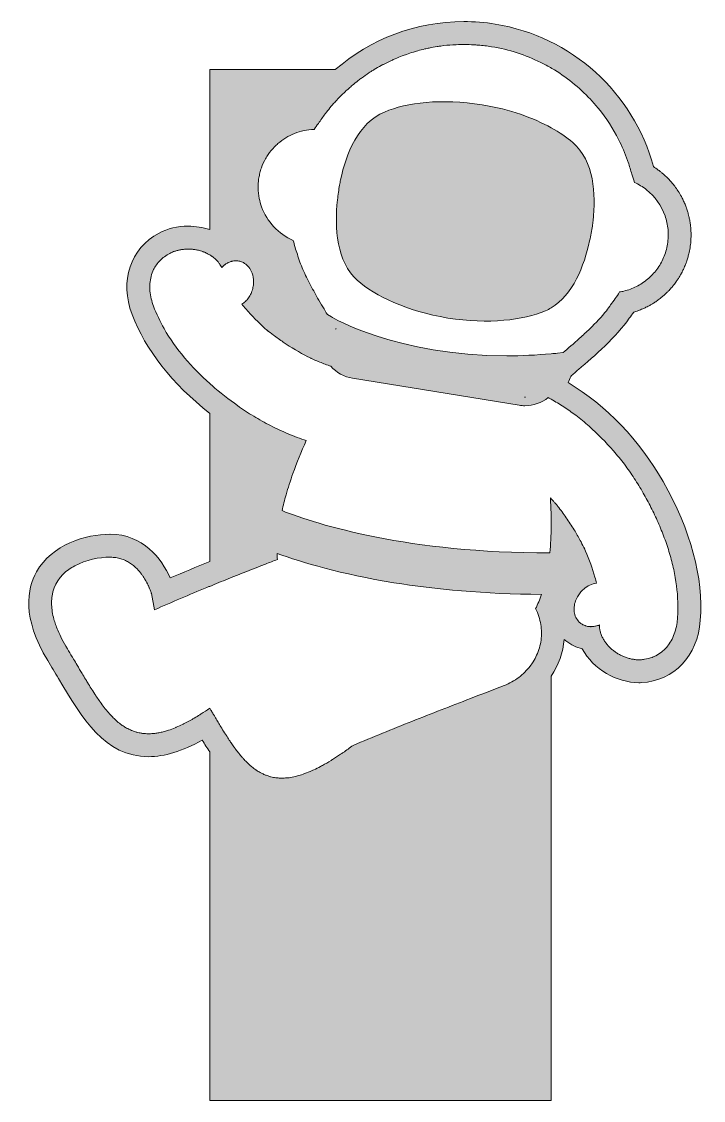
# Model space of a CAD drawing. Header units: millimetres. Extents: x -181 to -69, y -85 to 92.
import ezdxf

# ---------------------------------------------------------------- set-up
doc = ezdxf.new("R2010")
doc.units = ezdxf.units.MM
doc.header["$MEASUREMENT"] = 0
doc.layers.add('Layer 1', color=7, linetype='Continuous', lineweight=0)

# ---------------------------------------------------------------- blocks, each defined once
blk = doc.blocks.new('Block_0')
at = {"layer": 'Layer 1', "transparency": 33554687}
h = blk.add_hatch(color=7, dxfattribs=at)
h.dxf.hatch_style = 2
edge = h.paths.add_edge_path()
edge.add_spline(control_points=[(-73.15, -6.15), (-73.16, -6.36), (-73.18, -6.58), (-73.21, -6.79), (-73.27, -7.22), (-73.36, -7.64), (-73.48, -8.04), (-73.71, -8.85), (-74.05, -9.61), (-74.5, -10.27), (-74.84, -10.76), (-75.24, -11.2), (-75.7, -11.58), (-76.01, -11.83), (-76.34, -12.04), (-76.71, -12.23), (-76.89, -12.32), (-77.08, -12.4), (-77.28, -12.48), (-77.67, -12.62), (-78.09, -12.73), (-78.54, -12.8), (-78.76, -12.84), (-78.99, -12.86), (-79.23, -12.87), (-79.32, -12.88), (-79.41, -12.88), (-79.5, -12.88), (-79.55, -12.88), (-79.6, -12.87), (-79.66, -12.87), (-79.75, -12.87), (-79.84, -12.86), (-79.93, -12.86), (-80.03, -12.85), (-80.13, -12.84), (-80.23, -12.82), (-80.32, -12.81), (-80.42, -12.8), (-80.51, -12.78), (-80.61, -12.77), (-80.71, -12.74), (-80.81, -12.72), (-80.9, -12.7), (-80.99, -12.68), (-81.08, -12.65), (-81.18, -12.63), (-81.28, -12.6), (-81.38, -12.56), (-81.47, -12.54), (-81.57, -12.51), (-81.66, -12.47), (-81.76, -12.44), (-81.85, -12.4), (-81.95, -12.36), (-82.04, -12.32), (-82.13, -12.28), (-82.22, -12.24), (-82.31, -12.2), (-82.41, -12.15), (-82.5, -12.1), (-82.59, -12.05), (-82.67, -12.01), (-82.76, -11.96), (-82.85, -11.91), (-82.94, -11.85), (-83.03, -11.8), (-83.11, -11.75), (-83.2, -11.69), (-83.28, -11.64), (-83.37, -11.58), (-83.45, -11.52), (-83.54, -11.45), (-83.62, -11.39), (-83.69, -11.34), (-83.77, -11.27), (-83.85, -11.21), (-83.93, -11.14), (-84.01, -11.06), (-84.08, -11), (-84.16, -10.94), (-84.23, -10.87), (-84.3, -10.8), (-84.37, -10.72), (-84.45, -10.64), (-84.51, -10.57), (-84.58, -10.5), (-84.64, -10.43), (-84.71, -10.35), (-84.78, -10.26), (-84.84, -10.18), (-84.9, -10.11), (-84.96, -10.03), (-85.01, -9.96), (-85.07, -9.87), (-85.13, -9.78), (-85.18, -9.68), (-85.23, -9.61), (-85.28, -9.53), (-85.33, -9.45), (-85.38, -9.35), (-85.43, -9.25), (-85.47, -9.15), (-85.51, -9.08), (-85.55, -9), (-85.59, -8.92), (-85.63, -8.81), (-85.67, -8.7), (-85.7, -8.59), (-85.73, -8.51), (-85.76, -8.44), (-85.78, -8.36), (-85.82, -8.24), (-85.84, -8.11), (-85.86, -7.98), (-85.88, -7.91), (-85.9, -7.85), (-85.91, -7.78), (-85.93, -7.58), (-85.95, -7.38), (-85.95, -7.18), (-86.16, -7.26), (-86.36, -7.32), (-86.56, -7.37), (-86.6, -7.37), (-86.64, -7.38), (-86.68, -7.39), (-86.88, -7.43), (-87.08, -7.45), (-87.27, -7.45), (-87.28, -7.45), (-87.3, -7.46), (-87.31, -7.46), (-87.35, -7.46), (-87.38, -7.45), (-87.42, -7.45), (-87.52, -7.45), (-87.61, -7.44), (-87.7, -7.43), (-87.76, -7.42), (-87.82, -7.41), (-87.87, -7.4), (-87.96, -7.38), (-88.05, -7.36), (-88.14, -7.33), (-88.19, -7.32), (-88.24, -7.3), (-88.3, -7.29), (-88.39, -7.25), (-88.48, -7.21), (-88.57, -7.17), (-88.61, -7.15), (-88.65, -7.13), (-88.69, -7.11), (-88.82, -7.04), (-88.95, -6.96), (-89.06, -6.86), (-89.57, -6.45), (-89.89, -5.88), (-90.02, -5.25), (-90.15, -4.61), (-90.1, -3.9), (-89.85, -3.22), (-89.68, -2.76), (-89.44, -2.31), (-89.1, -1.9), (-88.92, -1.67), (-88.72, -1.47), (-88.51, -1.29), (-87.88, -0.74), (-87.14, -0.42), (-86.41, -0.33), (-86.49, 0), (-86.57, 0.32), (-86.67, 0.64), (-87.1, 2.1), (-87.59, 3.54), (-88.2, 4.93), (-88.29, 5.12), (-88.35, 5.27), (-88.4, 5.38), (-88.4, 5.39), (-88.41, 5.4), (-88.41, 5.41), (-88.43, 5.44), (-88.44, 5.47), (-88.45, 5.49), (-88.45, 5.5), (-88.45, 5.51), (-88.46, 5.51), (-88.46, 5.52), (-88.47, 5.53), (-88.47, 5.54), (-88.47, 5.54), (-88.47, 5.55), (-88.47, 5.55), (-88.47, 5.55), (-88.47, 5.54), (-88.47, 5.54), (-88.47, 5.54), (-88.46, 5.52), (-88.44, 5.47), (-88.44, 5.47), (-88.44, 5.46), (-88.43, 5.46), (-88.41, 5.41), (-88.38, 5.34), (-88.34, 5.24), (-88.34, 5.24), (-88.34, 5.24), (-88.34, 5.24), (-88.54, 5.64), (-88.74, 6.04), (-88.95, 6.43), (-89.27, 7.02), (-89.6, 7.6), (-89.94, 8.17), (-90.35, 8.84), (-90.77, 9.5), (-91.21, 10.14), (-91.64, 10.79), (-92.1, 11.42), (-92.58, 12.04), (-92.69, 12.18), (-92.79, 12.3), (-92.85, 12.38), (-92.92, 12.47), (-92.96, 12.52), (-92.98, 12.55), (-93.09, 12.67), (-93.2, 12.8), (-93.31, 12.92), (-93.42, 13.04), (-93.52, 13.17), (-93.63, 13.29), (-93.7, 13.36), (-93.77, 13.43), (-93.84, 13.51), (-93.88, 13.56), (-93.93, 13.61), (-93.98, 13.66), (-93.94, 13.13), (-93.92, 12.61), (-93.89, 12.09), (-93.85, 11.05), (-93.83, 10.03), (-93.84, 9.03), (-93.85, 7.5), (-93.92, 6.03), (-94.05, 4.64), (-117.24, 4.59), (-132.02, 9.23), (-137.95, 11.55), (-137.76, 12.39), (-137.55, 13.25), (-137.29, 14.13), (-136.97, 15.27), (-136.59, 16.44), (-136.16, 17.62), (-135.53, 19.4), (-134.79, 21.21), (-133.97, 23.02), (-134.97, 23.36), (-135.97, 23.73), (-136.95, 24.14), (-137.92, 24.55), (-138.89, 25), (-139.83, 25.48), (-140.3, 25.72), (-140.77, 25.97), (-141.23, 26.23), (-142.15, 26.74), (-143.05, 27.29), (-143.93, 27.86), (-144.37, 28.15), (-144.8, 28.44), (-145.22, 28.75), (-146.67, 29.78), (-148.1, 30.89), (-149.46, 32.08), (-149.58, 32.18), (-149.69, 32.29), (-149.8, 32.39), (-152.73, 35), (-155.36, 37.99), (-157.28, 41.38), (-157.95, 42.55), (-158.53, 43.77), (-159.01, 45.04), (-159.17, 45.44), (-159.29, 45.86), (-159.39, 46.27), (-159.49, 46.69), (-159.56, 47.1), (-159.59, 47.52), (-159.66, 48.34), (-159.6, 49.16), (-159.4, 49.92), (-159.3, 50.31), (-159.17, 50.68), (-158.99, 51.04), (-158.73, 51.57), (-158.38, 52.07), (-157.94, 52.52), (-157.5, 52.97), (-156.97, 53.37), (-156.34, 53.7), (-156.34, 53.7), (-156.34, 53.7), (-156.34, 53.7), (-156.14, 53.81), (-155.93, 53.9), (-155.72, 53.98), (-155.65, 54), (-155.58, 54.02), (-155.52, 54.04), (-155.36, 54.1), (-155.2, 54.15), (-155.04, 54.19), (-154.96, 54.2), (-154.89, 54.22), (-154.82, 54.24), (-154.63, 54.28), (-154.44, 54.31), (-154.26, 54.33), (-154.21, 54.34), (-154.16, 54.35), (-154.11, 54.35), (-153.87, 54.38), (-153.64, 54.39), (-153.39, 54.39), (-153.38, 54.39), (-153.36, 54.4), (-153.34, 54.4), (-153.3, 54.4), (-153.26, 54.39), (-153.21, 54.39), (-153.02, 54.38), (-152.83, 54.37), (-152.63, 54.36), (-152.55, 54.35), (-152.48, 54.34), (-152.4, 54.33), (-152.2, 54.3), (-151.99, 54.27), (-151.79, 54.23), (-151.74, 54.22), (-151.7, 54.21), (-151.65, 54.2), (-151.41, 54.14), (-151.17, 54.07), (-150.94, 53.99), (-150.88, 53.97), (-150.82, 53.94), (-150.76, 53.92), (-150.58, 53.85), (-150.41, 53.78), (-150.24, 53.69), (-150.17, 53.66), (-150.11, 53.63), (-150.04, 53.59), (-149.96, 53.55), (-149.88, 53.5), (-149.8, 53.45), (-149.69, 53.39), (-149.58, 53.33), (-149.48, 53.25), (-149.45, 53.24), (-149.43, 53.23), (-149.41, 53.21), (-149.21, 53.07), (-149.03, 52.91), (-148.85, 52.75), (-148.8, 52.7), (-148.76, 52.65), (-148.71, 52.6), (-148.58, 52.47), (-148.46, 52.33), (-148.35, 52.19), (-148.3, 52.13), (-148.26, 52.08), (-148.22, 52.02), (-148.08, 51.82), (-147.95, 51.61), (-147.84, 51.38), (-147.84, 51.38), (-147.84, 51.38), (-147.84, 51.38), (-147.69, 51.54), (-147.54, 51.67), (-147.38, 51.8), (-147.35, 51.82), (-147.31, 51.85), (-147.28, 51.87), (-147.12, 51.99), (-146.95, 52.09), (-146.78, 52.18), (-146.76, 52.19), (-146.73, 52.2), (-146.7, 52.21), (-146.54, 52.29), (-146.37, 52.35), (-146.21, 52.39), (-146.18, 52.4), (-146.15, 52.41), (-146.12, 52.41), (-145.94, 52.45), (-145.76, 52.47), (-145.57, 52.48), (-145.53, 52.48), (-145.49, 52.48), (-145.45, 52.48), (-145.26, 52.47), (-145.07, 52.45), (-144.89, 52.41), (-144.68, 52.36), (-144.48, 52.28), (-144.29, 52.18), (-143.73, 51.88), (-143.29, 51.39), (-143, 50.78), (-142.8, 50.38), (-142.68, 49.92), (-142.63, 49.44), (-142.61, 49.19), (-142.61, 48.95), (-142.63, 48.69), (-142.65, 48.44), (-142.69, 48.19), (-142.75, 47.93), (-142.82, 47.64), (-142.92, 47.37), (-143.03, 47.12), (-143.15, 46.87), (-143.28, 46.63), (-143.44, 46.41), (-143.59, 46.2), (-143.76, 46), (-143.94, 45.82), (-144.13, 45.65), (-144.32, 45.49), (-144.53, 45.36), (-144.53, 45.36), (-144.53, 45.36), (-144.53, 45.36), (-144.32, 45.1), (-144.11, 44.84), (-143.89, 44.6), (-142.89, 43.46), (-141.83, 42.36), (-140.69, 41.36), (-140.57, 41.26), (-140.49, 41.18), (-140.41, 41.11), (-140.38, 41.09), (-140.35, 41.06), (-140.33, 41.04), (-140.26, 40.99), (-140.22, 40.95), (-140.2, 40.93), (-140.2, 40.93), (-140.2, 40.93), (-140.19, 40.92), (-140.19, 40.92), (-140.18, 40.91), (-140.18, 40.91), (-140.18, 40.91), (-140.2, 40.93), (-140.21, 40.94), (-140.22, 40.95), (-140.22, 40.95), (-140.23, 40.96), (-140.27, 41), (-140.33, 41.05), (-140.42, 41.13), (-140.08, 40.85), (-139.73, 40.58), (-139.37, 40.32), (-138.83, 39.92), (-138.29, 39.52), (-137.74, 39.15), (-136.44, 38.29), (-135.11, 37.47), (-133.72, 36.76), (-133.61, 36.71), (-133.51, 36.66), (-133.43, 36.62), (-133.35, 36.58), (-133.29, 36.55), (-133.24, 36.53), (-133.22, 36.51), (-133.19, 36.5), (-133.18, 36.49), (-133.16, 36.48), (-133.14, 36.47), (-133.13, 36.47), (-132.83, 36.34), (-132.53, 36.2), (-132.23, 36.07), (-131.63, 35.83), (-131.03, 35.58), (-130.41, 35.37), (-130.26, 35.32), (-130.11, 35.27), (-129.96, 35.22), (-129.03, 34.19), (-127.8, 33.46), (-126.39, 33.23), (-126.39, 33.23), (-99.09, 28.81), (-99.09, 28.81), (-98.78, 28.76), (-98.46, 28.74), (-98.14, 28.74), (-96.75, 28.74), (-95.43, 29.23), (-94.32, 30.07), (-94.16, 29.98), (-94, 29.88), (-93.84, 29.79), (-93.84, 29.79), (-93.84, 29.79), (-93.84, 29.79), (-93.15, 29.4), (-92.46, 28.99), (-91.79, 28.55), (-91.13, 28.12), (-90.47, 27.66), (-89.83, 27.17), (-89.08, 26.61), (-88.35, 26.01), (-87.64, 25.38), (-86.22, 24.13), (-84.88, 22.78), (-83.64, 21.35), (-83.02, 20.63), (-82.42, 19.9), (-81.85, 19.14), (-81.28, 18.39), (-80.74, 17.62), (-80.22, 16.83), (-79.71, 16.05), (-79.22, 15.25), (-78.76, 14.44), (-78.32, 13.67), (-77.9, 12.88), (-77.49, 12.08), (-77.08, 11.28), (-76.69, 10.46), (-76.33, 9.63), (-76.15, 9.22), (-75.97, 8.8), (-75.8, 8.38), (-75.46, 7.54), (-75.14, 6.69), (-74.85, 5.83), (-74.71, 5.4), (-74.57, 4.97), (-74.44, 4.54), (-74.18, 3.67), (-73.96, 2.79), (-73.77, 1.91), (-73.67, 1.47), (-73.59, 1.02), (-73.51, 0.58), (-73.2, -1.2), (-73.05, -2.99), (-73.08, -4.79), (-73.09, -5.24), (-73.11, -5.7), (-73.15, -6.15)], knot_values=[0, 0, 0, 0, 1, 1, 1, 2, 2, 2, 3, 3, 3, 4, 4, 4, 5, 5, 5, 6, 6, 6, 7, 7, 7, 8, 8, 8, 9, 9, 9, 10, 10, 10, 11, 11, 11, 12, 12, 12, 13, 13, 13, 14, 14, 14, 15, 15, 15, 16, 16, 16, 17, 17, 17, 18, 18, 18, 19, 19, 19, 20, 20, 20, 21, 21, 21, 22, 22, 22, 23, 23, 23, 24, 24, 24, 25, 25, 25, 26, 26, 26, 27, 27, 27, 28, 28, 28, 29, 29, 29, 30, 30, 30, 31, 31, 31, 32, 32, 32, 33, 33, 33, 34, 34, 34, 35, 35, 35, 36, 36, 36, 37, 37, 37, 38, 38, 38, 39, 39, 39, 40, 40, 40, 41, 41, 41, 42, 42, 42, 43, 43, 43, 44, 44, 44, 45, 45, 45, 46, 46, 46, 47, 47, 47, 48, 48, 48, 49, 49, 49, 50, 50, 50, 51, 51, 51, 52, 52, 52, 53, 53, 53, 54, 54, 54, 55, 55, 55, 56, 56, 56, 57, 57, 57, 58, 58, 58, 59, 59, 59, 60, 60, 60, 61, 61, 61, 62, 62, 62, 63, 63, 63, 64, 64, 64, 65, 65, 65, 66, 66, 66, 67, 67, 67, 68, 68, 68, 69, 69, 69, 70, 70, 70, 71, 71, 71, 72, 72, 72, 73, 73, 73, 74, 74, 74, 75, 75, 75, 76, 76, 76, 77, 77, 77, 78, 78, 78, 79, 79, 79, 80, 80, 80, 81, 81, 81, 82, 82, 82, 83, 83, 83, 84, 84, 84, 85, 85, 85, 86, 86, 86, 87, 87, 87, 88, 88, 88, 89, 89, 89, 90, 90, 90, 91, 91, 91, 92, 92, 92, 93, 93, 93, 94, 94, 94, 95, 95, 95, 96, 96, 96, 97, 97, 97, 98, 98, 98, 99, 99, 99, 100, 100, 100, 101, 101, 101, 102, 102, 102, 103, 103, 103, 104, 104, 104, 105, 105, 105, 106, 106, 106, 107, 107, 107, 108, 108, 108, 109, 109, 109, 110, 110, 110, 111, 111, 111, 112, 112, 112, 113, 113, 113, 114, 114, 114, 115, 115, 115, 116, 116, 116, 117, 117, 117, 118, 118, 118, 119, 119, 119, 120, 120, 120, 121, 121, 121, 122, 122, 122, 123, 123, 123, 124, 124, 124, 125, 125, 125, 126, 126, 126, 127, 127, 127, 128, 128, 128, 129, 129, 129, 130, 130, 130, 131, 131, 131, 132, 132, 132, 133, 133, 133, 134, 134, 134, 135, 135, 135, 136, 136, 136, 137, 137, 137, 138, 138, 138, 139, 139, 139, 140, 140, 140, 141, 141, 141, 142, 142, 142, 143, 143, 143, 144, 144, 144, 145, 145, 145, 146, 146, 146, 147, 147, 147, 148, 148, 148, 149, 149, 149, 150, 150, 150, 151, 151, 151, 152, 152, 152, 153, 153, 153, 154, 154, 154, 155, 155, 155, 156, 156, 156, 157, 157, 157, 158, 158, 158, 159, 159, 159, 160, 160, 160, 161, 161, 161, 162, 162, 162, 163, 163, 163, 164, 164, 164, 165, 165, 165, 166, 166, 166, 167, 167, 167, 168, 168, 168, 169, 169, 169, 170, 170, 170, 171, 171, 171, 172, 172, 172, 173, 173, 173, 174, 174, 174, 175, 175, 175, 176, 176, 176, 177, 177, 177, 178, 178, 178, 179, 179, 179, 180, 180, 180, 181, 181, 181, 182, 182, 182, 183, 183, 183, 184, 184, 184, 185, 185, 185, 186, 186, 186, 187, 187, 187, 188, 188, 188, 189, 189, 189, 190, 190, 190, 190], degree=3, periodic=0)
edge = h.paths.add_edge_path()
edge.add_spline(control_points=[(-151.63, -22.01), (-151.94, -22.2), (-152.25, -22.39), (-152.55, -22.57), (-152.71, -22.66), (-152.86, -22.74), (-153.01, -22.83), (-153.3, -22.99), (-153.59, -23.14), (-153.86, -23.28), (-154, -23.35), (-154.14, -23.42), (-154.27, -23.48), (-154.61, -23.65), (-154.94, -23.8), (-155.27, -23.94), (-155.33, -23.96), (-155.39, -23.99), (-155.45, -24.02), (-155.82, -24.17), (-156.19, -24.3), (-156.55, -24.42), (-156.65, -24.46), (-156.75, -24.48), (-156.86, -24.51), (-157.11, -24.59), (-157.36, -24.66), (-157.6, -24.72), (-157.72, -24.74), (-157.84, -24.77), (-157.96, -24.79), (-158.18, -24.84), (-158.4, -24.88), (-158.62, -24.91), (-158.72, -24.92), (-158.84, -24.94), (-158.94, -24.95), (-159.19, -24.97), (-159.43, -24.99), (-159.66, -24.99), (-159.72, -24.99), (-159.77, -25), (-159.83, -25), (-159.84, -25), (-159.85, -25), (-159.86, -25), (-160.18, -25), (-160.5, -24.97), (-160.8, -24.94), (-160.88, -24.93), (-160.96, -24.91), (-161.04, -24.9), (-161.27, -24.86), (-161.5, -24.81), (-161.73, -24.75), (-161.81, -24.73), (-161.89, -24.71), (-161.97, -24.68), (-162.25, -24.6), (-162.53, -24.5), (-162.8, -24.38), (-162.82, -24.37), (-162.84, -24.36), (-162.86, -24.35), (-163.12, -24.23), (-163.36, -24.1), (-163.6, -23.96), (-163.68, -23.91), (-163.75, -23.87), (-163.82, -23.82), (-164.03, -23.69), (-164.23, -23.55), (-164.43, -23.4), (-164.48, -23.36), (-164.54, -23.32), (-164.59, -23.28), (-164.84, -23.08), (-165.08, -22.87), (-165.32, -22.65), (-165.37, -22.6), (-165.42, -22.55), (-165.47, -22.5), (-165.66, -22.32), (-165.85, -22.12), (-166.04, -21.92), (-166.1, -21.85), (-166.17, -21.78), (-166.23, -21.71), (-166.44, -21.47), (-166.66, -21.22), (-166.87, -20.96), (-166.88, -20.94), (-166.9, -20.92), (-166.91, -20.9), (-167.14, -20.62), (-167.37, -20.31), (-167.59, -20), (-167.65, -19.92), (-167.71, -19.84), (-167.77, -19.76), (-167.94, -19.51), (-168.12, -19.26), (-168.3, -19), (-168.35, -18.92), (-168.41, -18.84), (-168.46, -18.75), (-168.68, -18.42), (-168.9, -18.08), (-169.13, -17.72), (-169.16, -17.68), (-169.19, -17.63), (-169.22, -17.58), (-169.42, -17.26), (-169.62, -16.94), (-169.82, -16.61), (-169.88, -16.5), (-169.95, -16.4), (-170.01, -16.29), (-170.2, -15.97), (-170.4, -15.65), (-170.59, -15.32), (-170.63, -15.26), (-170.67, -15.2), (-170.71, -15.13), (-170.97, -14.68), (-171.25, -14.22), (-171.52, -13.76), (-171.71, -13.43), (-171.91, -13.1), (-172.11, -12.77), (-172.19, -12.64), (-172.26, -12.51), (-172.34, -12.38), (-172.6, -11.95), (-172.86, -11.51), (-173.13, -11.07), (-173.79, -9.98), (-174.31, -8.97), (-174.7, -8.03), (-174.96, -7.4), (-175.17, -6.8), (-175.33, -6.23), (-175.56, -5.38), (-175.69, -4.59), (-175.71, -3.86), (-175.72, -3.61), (-175.72, -3.38), (-175.71, -3.15), (-175.69, -2.92), (-175.67, -2.69), (-175.64, -2.48), (-175.35, -0.53), (-174.29, 0.9), (-172.9, 1.9), (-172.59, 2.12), (-172.26, 2.33), (-171.92, 2.51), (-170.07, 3.51), (-167.87, 3.92), (-166.13, 3.93), (-166.12, 3.93), (-166.11, 3.93), (-166.1, 3.93), (-165.94, 3.93), (-165.79, 3.91), (-165.63, 3.9), (-165.49, 3.89), (-165.34, 3.89), (-165.21, 3.87), (-165.06, 3.85), (-164.92, 3.81), (-164.77, 3.77), (-164.64, 3.74), (-164.51, 3.72), (-164.38, 3.68), (-164.25, 3.64), (-164.13, 3.58), (-164, 3.54), (-163.87, 3.49), (-163.74, 3.45), (-163.62, 3.39), (-163.5, 3.33), (-163.4, 3.27), (-163.29, 3.21), (-163.17, 3.14), (-163.05, 3.08), (-162.93, 3.01), (-162.83, 2.94), (-162.74, 2.87), (-162.64, 2.8), (-162.53, 2.72), (-162.42, 2.64), (-162.31, 2.56), (-162.23, 2.49), (-162.15, 2.41), (-162.06, 2.33), (-161.96, 2.24), (-161.86, 2.15), (-161.76, 2.05), (-161.69, 1.98), (-161.63, 1.91), (-161.56, 1.83), (-161.46, 1.73), (-161.36, 1.62), (-161.27, 1.52), (-161.21, 1.45), (-161.16, 1.38), (-161.11, 1.31), (-161.02, 1.19), (-160.93, 1.08), (-160.84, 0.96), (-160.79, 0.89), (-160.75, 0.82), (-160.7, 0.75), (-160.63, 0.64), (-160.54, 0.52), (-160.47, 0.4), (-160.44, 0.35), (-160.41, 0.29), (-160.37, 0.23), (-160.3, 0.11), (-160.23, -0.02), (-160.16, -0.14), (-160.14, -0.17), (-160.12, -0.21), (-160.1, -0.25), (-160.03, -0.38), (-159.96, -0.51), (-159.9, -0.64), (-159.88, -0.68), (-159.87, -0.72), (-159.85, -0.76), (-159.8, -0.87), (-159.74, -0.99), (-159.7, -1.09), (-159.68, -1.14), (-159.66, -1.17), (-159.64, -1.22), (-159.54, -1.48), (-159.46, -1.7), (-159.41, -1.84), (-159.39, -1.89), (-159.38, -1.92), (-159.37, -1.95), (-159.36, -2), (-159.35, -2.02), (-159.35, -2.02), (-159.35, -2.02), (-158.85, -4.69), (-158.85, -4.69), (-156.01, -3.43), (-153.15, -2.22), (-150.27, -1.04), (-150.12, -0.98), (-149.96, -0.91), (-149.8, -0.85), (-148.79, -0.43), (-147.79, -0.03), (-146.78, 0.38), (-144.74, 1.2), (-142.71, 2), (-140.68, 2.79), (-140.02, 3.05), (-139.36, 3.31), (-138.71, 3.56), (-138.74, 3.88), (-138.75, 4.22), (-138.76, 4.55), (-134.68, 3.06), (-128.3, 1.15), (-119.61, -0.26), (-112.92, -1.34), (-104.84, -2.12), (-95.42, -2.16), (-95.72, -3.01), (-96.04, -3.8), (-96.4, -4.5), (-96.19, -4.92), (-96, -5.35), (-95.86, -5.78), (-95.72, -6.22), (-95.62, -6.65), (-95.55, -7.08), (-95.48, -7.52), (-95.44, -7.95), (-95.43, -8.38), (-95.42, -9.24), (-95.53, -10.08), (-95.77, -10.9), (-95.89, -11.32), (-96.05, -11.73), (-96.23, -12.13), (-96.39, -12.5), (-96.58, -12.86), (-96.8, -13.21), (-96.95, -13.45), (-97.11, -13.69), (-97.29, -13.92), (-97.81, -14.6), (-98.44, -15.22), (-99.15, -15.76), (-99.87, -16.29), (-100.68, -16.75), (-101.56, -17.09), (-103.41, -17.81), (-105.25, -18.52), (-107.09, -19.23), (-108.68, -19.85), (-110.27, -20.46), (-111.87, -21.08), (-115.07, -22.33), (-118.29, -23.6), (-121.5, -24.9), (-123.1, -25.56), (-124.71, -26.22), (-126.3, -26.9), (-126.59, -27.11), (-126.86, -27.31), (-127.13, -27.5), (-127.41, -27.7), (-127.67, -27.89), (-127.94, -28.07), (-128.08, -28.17), (-128.22, -28.26), (-128.36, -28.36), (-128.81, -28.66), (-129.25, -28.95), (-129.67, -29.22), (-129.75, -29.27), (-129.83, -29.32), (-129.9, -29.36), (-130.38, -29.66), (-130.85, -29.93), (-131.31, -30.18), (-131.43, -30.25), (-131.54, -30.3), (-131.66, -30.37), (-132.02, -30.56), (-132.38, -30.74), (-132.74, -30.9), (-132.83, -30.95), (-132.93, -31), (-133.02, -31.04), (-133.44, -31.23), (-133.85, -31.39), (-134.24, -31.53), (-134.33, -31.57), (-134.42, -31.59), (-134.5, -31.62), (-134.83, -31.73), (-135.14, -31.83), (-135.44, -31.91), (-135.54, -31.93), (-135.64, -31.96), (-135.73, -31.98), (-136.1, -32.07), (-136.45, -32.14), (-136.8, -32.19), (-136.85, -32.19), (-136.9, -32.2), (-136.95, -32.2), (-137.25, -32.24), (-137.54, -32.25), (-137.82, -32.26), (-137.92, -32.26), (-138.01, -32.26), (-138.1, -32.26), (-138.32, -32.26), (-138.53, -32.24), (-138.75, -32.22), (-138.82, -32.21), (-138.89, -32.21), (-138.96, -32.2), (-139.24, -32.17), (-139.51, -32.12), (-139.77, -32.05), (-139.83, -32.04), (-139.88, -32.02), (-139.93, -32), (-140.14, -31.94), (-140.35, -31.88), (-140.55, -31.8), (-140.63, -31.77), (-140.71, -31.74), (-140.79, -31.7), (-140.97, -31.63), (-141.14, -31.55), (-141.31, -31.46), (-141.39, -31.42), (-141.46, -31.38), (-141.54, -31.34), (-141.75, -31.23), (-141.96, -31.1), (-142.16, -30.96), (-142.18, -30.94), (-142.21, -30.93), (-142.24, -30.91), (-142.47, -30.75), (-142.69, -30.58), (-142.92, -30.4), (-142.98, -30.35), (-143.04, -30.29), (-143.1, -30.24), (-143.26, -30.1), (-143.42, -29.95), (-143.58, -29.8), (-143.65, -29.73), (-143.72, -29.67), (-143.78, -29.6), (-143.94, -29.44), (-144.1, -29.27), (-144.26, -29.1), (-144.31, -29.04), (-144.37, -28.98), (-144.42, -28.92), (-144.63, -28.68), (-144.84, -28.44), (-145.04, -28.18), (-145.07, -28.15), (-145.09, -28.12), (-145.11, -28.09), (-145.29, -27.86), (-145.48, -27.62), (-145.66, -27.38), (-145.72, -27.29), (-145.78, -27.2), (-145.84, -27.12), (-145.99, -26.91), (-146.13, -26.71), (-146.28, -26.5), (-146.34, -26.4), (-146.4, -26.31), (-146.47, -26.22), (-146.63, -25.97), (-146.8, -25.72), (-146.96, -25.47), (-147, -25.41), (-147.03, -25.36), (-147.07, -25.3), (-147.27, -24.98), (-147.48, -24.66), (-147.68, -24.33), (-147.73, -24.24), (-147.79, -24.15), (-147.84, -24.06), (-148, -23.81), (-148.15, -23.55), (-148.31, -23.3), (-148.38, -23.17), (-148.45, -23.05), (-148.53, -22.93), (-148.68, -22.68), (-148.82, -22.44), (-148.97, -22.18), (-149.05, -22.05), (-149.13, -21.92), (-149.21, -21.79), (-149.32, -21.6), (-149.43, -21.4), (-149.55, -21.21), (-149.63, -21.07), (-149.71, -20.94), (-149.79, -20.8), (-149.79, -20.8), (-149.79, -20.8), (-149.79, -20.8), (-149.79, -20.81), (-149.8, -20.81), (-149.8, -20.81), (-150.28, -21.15), (-150.75, -21.45), (-151.2, -21.74), (-151.35, -21.84), (-151.49, -21.92), (-151.63, -22.01)], knot_values=[0, 0, 0, 0, 1, 1, 1, 2, 2, 2, 3, 3, 3, 4, 4, 4, 5, 5, 5, 6, 6, 6, 7, 7, 7, 8, 8, 8, 9, 9, 9, 10, 10, 10, 11, 11, 11, 12, 12, 12, 13, 13, 13, 14, 14, 14, 15, 15, 15, 16, 16, 16, 17, 17, 17, 18, 18, 18, 19, 19, 19, 20, 20, 20, 21, 21, 21, 22, 22, 22, 23, 23, 23, 24, 24, 24, 25, 25, 25, 26, 26, 26, 27, 27, 27, 28, 28, 28, 29, 29, 29, 30, 30, 30, 31, 31, 31, 32, 32, 32, 33, 33, 33, 34, 34, 34, 35, 35, 35, 36, 36, 36, 37, 37, 37, 38, 38, 38, 39, 39, 39, 40, 40, 40, 41, 41, 41, 42, 42, 42, 43, 43, 43, 44, 44, 44, 45, 45, 45, 46, 46, 46, 47, 47, 47, 48, 48, 48, 49, 49, 49, 50, 50, 50, 51, 51, 51, 52, 52, 52, 53, 53, 53, 54, 54, 54, 55, 55, 55, 56, 56, 56, 57, 57, 57, 58, 58, 58, 59, 59, 59, 60, 60, 60, 61, 61, 61, 62, 62, 62, 63, 63, 63, 64, 64, 64, 65, 65, 65, 66, 66, 66, 67, 67, 67, 68, 68, 68, 69, 69, 69, 70, 70, 70, 71, 71, 71, 72, 72, 72, 73, 73, 73, 74, 74, 74, 75, 75, 75, 76, 76, 76, 77, 77, 77, 78, 78, 78, 79, 79, 79, 80, 80, 80, 81, 81, 81, 82, 82, 82, 83, 83, 83, 84, 84, 84, 85, 85, 85, 86, 86, 86, 87, 87, 87, 88, 88, 88, 89, 89, 89, 90, 90, 90, 91, 91, 91, 92, 92, 92, 93, 93, 93, 94, 94, 94, 95, 95, 95, 96, 96, 96, 97, 97, 97, 98, 98, 98, 99, 99, 99, 100, 100, 100, 101, 101, 101, 102, 102, 102, 103, 103, 103, 104, 104, 104, 105, 105, 105, 106, 106, 106, 107, 107, 107, 108, 108, 108, 109, 109, 109, 110, 110, 110, 111, 111, 111, 112, 112, 112, 113, 113, 113, 114, 114, 114, 115, 115, 115, 116, 116, 116, 117, 117, 117, 118, 118, 118, 119, 119, 119, 120, 120, 120, 121, 121, 121, 122, 122, 122, 123, 123, 123, 124, 124, 124, 125, 125, 125, 126, 126, 126, 127, 127, 127, 128, 128, 128, 129, 129, 129, 130, 130, 130, 131, 131, 131, 132, 132, 132, 133, 133, 133, 134, 134, 134, 135, 135, 135, 136, 136, 136, 137, 137, 137, 138, 138, 138, 139, 139, 139, 140, 140, 140, 141, 141, 141, 142, 142, 142, 143, 143, 143, 144, 144, 144, 145, 145, 145, 146, 146, 146, 147, 147, 147, 148, 148, 148, 149, 149, 149, 150, 150, 150, 151, 151, 151, 152, 152, 152, 153, 153, 153, 154, 154, 154, 155, 155, 155, 156, 156, 156, 157, 157, 157, 158, 158, 158, 158], degree=3, periodic=0)
edge = h.paths.add_edge_path()
edge.add_spline(control_points=[(-129.19, 78.57), (-128.92, 78.86), (-128.65, 79.15), (-128.37, 79.43), (-128.2, 79.61), (-128.02, 79.79), (-127.84, 79.96), (-127.56, 80.23), (-127.27, 80.5), (-126.97, 80.76), (-126.79, 80.92), (-126.61, 81.08), (-126.42, 81.24), (-126.1, 81.51), (-125.78, 81.76), (-125.45, 82.01), (-125.28, 82.15), (-125.1, 82.29), (-124.92, 82.42), (-124.52, 82.71), (-124.11, 82.99), (-123.7, 83.26), (-123.59, 83.33), (-123.48, 83.42), (-123.36, 83.49), (-123.19, 83.6), (-123, 83.7), (-122.83, 83.8), (-122.83, 83.8), (-122.84, 83.8), (-122.84, 83.8), (-122.47, 84.03), (-122.1, 84.25), (-121.72, 84.45), (-121.59, 84.53), (-121.45, 84.59), (-121.31, 84.66), (-120.89, 84.88), (-120.46, 85.1), (-120.02, 85.3), (-119.82, 85.4), (-119.61, 85.48), (-119.4, 85.57), (-119.02, 85.74), (-118.64, 85.9), (-118.26, 86.04), (-118.03, 86.13), (-117.8, 86.21), (-117.57, 86.29), (-117.19, 86.43), (-116.82, 86.55), (-116.43, 86.67), (-116.2, 86.74), (-115.96, 86.81), (-115.71, 86.88), (-115.32, 86.99), (-114.93, 87.08), (-114.54, 87.18), (-114.3, 87.23), (-114.07, 87.29), (-113.83, 87.33), (-113.4, 87.42), (-112.96, 87.5), (-112.51, 87.57), (-112.31, 87.6), (-112.12, 87.64), (-111.92, 87.66), (-111.28, 87.75), (-110.63, 87.82), (-109.98, 87.86), (-109.93, 87.86), (-109.88, 87.86), (-109.83, 87.86), (-109.28, 87.89), (-108.73, 87.91), (-108.18, 87.91), (-108.13, 87.91), (-108.08, 87.91), (-108.03, 87.91), (-107.54, 87.91), (-107.05, 87.88), (-106.56, 87.85), (-106.32, 87.84), (-106.07, 87.83), (-105.82, 87.81), (-105.09, 87.75), (-104.36, 87.67), (-103.62, 87.55), (-103.61, 87.55), (-103.61, 87.55), (-103.6, 87.55), (-102.16, 87.31), (-100.77, 86.98), (-99.43, 86.55), (-98.09, 86.12), (-96.8, 85.59), (-95.56, 84.98), (-94.94, 84.68), (-94.34, 84.35), (-93.75, 84), (-92.57, 83.31), (-91.45, 82.54), (-90.39, 81.69), (-89.33, 80.84), (-88.34, 79.92), (-87.42, 78.94), (-86.96, 78.45), (-86.52, 77.94), (-86.09, 77.42), (-84.82, 75.85), (-83.71, 74.15), (-82.8, 72.35), (-82.23, 71.24), (-81.75, 70.08), (-81.33, 68.89), (-81.3, 68.8), (-81.25, 68.71), (-81.22, 68.61), (-81, 67.97), (-80.81, 67.32), (-80.63, 66.66), (-80.47, 66.23), (-80.33, 65.78), (-80.21, 65.33), (-80.21, 65.33), (-80.21, 65.33), (-80.21, 65.33), (-79.85, 65.17), (-79.51, 64.98), (-79.18, 64.78), (-78.85, 64.58), (-78.54, 64.36), (-78.24, 64.12), (-76.84, 63.01), (-75.79, 61.53), (-75.19, 59.85), (-74.94, 59.13), (-74.77, 58.37), (-74.7, 57.59), (-74.63, 56.81), (-74.65, 56.01), (-74.78, 55.21), (-74.91, 54.43), (-75.13, 53.69), (-75.42, 53), (-75.72, 52.31), (-76.09, 51.66), (-76.53, 51.07), (-76.97, 50.48), (-77.48, 49.95), (-78.04, 49.48), (-78.6, 49.01), (-79.21, 48.6), (-79.86, 48.27), (-80.52, 47.95), (-81.21, 47.69), (-81.93, 47.52), (-82.17, 47.46), (-82.41, 47.41), (-82.66, 47.37), (-82.88, 47), (-83.11, 46.63), (-83.35, 46.28), (-83.59, 45.93), (-83.84, 45.59), (-84.1, 45.27), (-84.3, 44.95), (-84.55, 44.63), (-84.8, 44.3), (-85.56, 43.33), (-86.52, 42.32), (-87.53, 41.34), (-88.08, 40.81), (-88.64, 40.3), (-89.19, 39.8), (-90.16, 38.92), (-91.1, 38.12), (-91.9, 37.43), (-91.9, 37.43), (-92.83, 37.34), (-92.83, 37.34), (-93.16, 37.3), (-93.5, 37.28), (-93.84, 37.25), (-96.28, 37.03), (-98.71, 36.91), (-101.1, 36.91), (-119.12, 36.91), (-129.74, 43.21), (-129.84, 43.28), (-129.84, 43.28), (-130.51, 43.68), (-130.51, 43.68), (-130.75, 44.07), (-131, 44.49), (-131.26, 44.93), (-131.53, 45.39), (-131.82, 45.88), (-132.11, 46.38), (-132.27, 46.66), (-132.42, 46.94), (-132.58, 47.22), (-133.05, 48.06), (-133.52, 48.92), (-133.94, 49.78), (-134.35, 50.63), (-134.72, 51.46), (-135.01, 52.26), (-135.18, 52.71), (-135.33, 53.16), (-135.44, 53.58), (-135.71, 54.3), (-135.93, 55.05), (-136.1, 55.83), (-138.55, 56.87), (-140.42, 58.89), (-141.31, 61.33), (-141.47, 61.77), (-141.59, 62.23), (-141.69, 62.7), (-141.8, 63.26), (-141.86, 63.83), (-141.87, 64.42), (-141.87, 64.69), (-141.87, 64.96), (-141.85, 65.23), (-141.83, 65.5), (-141.79, 65.78), (-141.75, 66.05), (-141.7, 66.34), (-141.64, 66.62), (-141.57, 66.89), (-141.51, 67.16), (-141.42, 67.43), (-141.33, 67.69), (-141.15, 68.22), (-140.92, 68.72), (-140.65, 69.19), (-140.52, 69.43), (-140.37, 69.66), (-140.22, 69.88), (-139.92, 70.33), (-139.57, 70.74), (-139.2, 71.13), (-139.01, 71.32), (-138.82, 71.5), (-138.62, 71.68), (-138.21, 72.03), (-137.78, 72.34), (-137.33, 72.62), (-136.87, 72.9), (-136.39, 73.14), (-135.89, 73.33), (-135.39, 73.53), (-134.87, 73.69), (-134.34, 73.8), (-133.81, 73.91), (-133.27, 73.98), (-132.71, 73.99), (-132.48, 74.33), (-132.23, 74.66), (-131.98, 74.98), (-131.63, 75.51), (-131.26, 76.03), (-130.88, 76.54), (-130.76, 76.7), (-130.63, 76.86), (-130.5, 77.02), (-130.5, 77.02), (-130.5, 77.02), (-130.49, 77.03), (-130.23, 77.37), (-129.96, 77.7), (-129.67, 78.03), (-129.52, 78.21), (-129.35, 78.39), (-129.19, 78.57)], knot_values=[0, 0, 0, 0, 1, 1, 1, 2, 2, 2, 3, 3, 3, 4, 4, 4, 5, 5, 5, 6, 6, 6, 7, 7, 7, 8, 8, 8, 9, 9, 9, 10, 10, 10, 11, 11, 11, 12, 12, 12, 13, 13, 13, 14, 14, 14, 15, 15, 15, 16, 16, 16, 17, 17, 17, 18, 18, 18, 19, 19, 19, 20, 20, 20, 21, 21, 21, 22, 22, 22, 23, 23, 23, 24, 24, 24, 25, 25, 25, 26, 26, 26, 27, 27, 27, 28, 28, 28, 29, 29, 29, 30, 30, 30, 31, 31, 31, 32, 32, 32, 33, 33, 33, 34, 34, 34, 35, 35, 35, 36, 36, 36, 37, 37, 37, 38, 38, 38, 39, 39, 39, 40, 40, 40, 41, 41, 41, 42, 42, 42, 43, 43, 43, 44, 44, 44, 45, 45, 45, 46, 46, 46, 47, 47, 47, 48, 48, 48, 49, 49, 49, 50, 50, 50, 51, 51, 51, 52, 52, 52, 53, 53, 53, 54, 54, 54, 55, 55, 55, 56, 56, 56, 57, 57, 57, 58, 58, 58, 59, 59, 59, 60, 60, 60, 61, 61, 61, 62, 62, 62, 63, 63, 63, 64, 64, 64, 65, 65, 65, 66, 66, 66, 67, 67, 67, 68, 68, 68, 69, 69, 69, 70, 70, 70, 71, 71, 71, 72, 72, 72, 73, 73, 73, 74, 74, 74, 75, 75, 75, 76, 76, 76, 77, 77, 77, 78, 78, 78, 79, 79, 79, 80, 80, 80, 81, 81, 81, 82, 82, 82, 83, 83, 83, 84, 84, 84, 85, 85, 85, 86, 86, 86, 87, 87, 87, 88, 88, 88, 89, 89, 89, 90, 90, 90, 91, 91, 91, 92, 92, 92, 92], degree=3, periodic=0)
edge = h.paths.add_edge_path()
edge.add_spline(control_points=[(-98.06, 30.15), (-98.09, 30.15), (-98.11, 30.14), (-98.14, 30.14), (-98.16, 30.14), (-98.19, 30.15), (-98.21, 30.15), (-98.16, 30.15), (-98.11, 30.15), (-98.06, 30.15)], knot_values=[0, 0, 0, 0, 1, 1, 1, 2, 2, 2, 3, 3, 3, 3], degree=3, periodic=0)
edge = h.paths.add_edge_path()
edge.add_spline(control_points=[(-129.19, 41.34), (-129.19, 41.34), (-129.19, 41.34), (-129.19, 41.34), (-129.16, 41.32), (-129.13, 41.31), (-129.1, 41.29), (-129.13, 41.31), (-129.16, 41.32), (-129.19, 41.34)], knot_values=[0, 0, 0, 0, 1, 1, 1, 2, 2, 2, 3, 3, 3, 3], degree=3, periodic=0)
edge = h.paths.add_edge_path()
edge.add_spline(control_points=[(-75.5, 16.3), (-79.34, 23.06), (-84.82, 28.76), (-91.05, 32.53), (-90.9, 32.86), (-90.77, 33.2), (-90.65, 33.55), (-90.29, 33.87), (-89.78, 34.31), (-89.34, 34.68), (-86.83, 36.84), (-83.06, 40.09), (-81.06, 43.06), (-80.81, 43.39), (-80.56, 43.72), (-80.32, 44.07), (-80.26, 44.08), (-80.21, 44.1), (-80.16, 44.12), (-80.03, 44.16), (-79.9, 44.21), (-79.77, 44.25), (-79.58, 44.32), (-79.4, 44.38), (-79.22, 44.46), (-79.09, 44.51), (-78.96, 44.56), (-78.84, 44.62), (-78.66, 44.69), (-78.49, 44.77), (-78.31, 44.86), (-78.19, 44.92), (-78.07, 44.98), (-77.94, 45.04), (-77.77, 45.13), (-77.61, 45.23), (-77.44, 45.33), (-77.32, 45.39), (-77.21, 45.46), (-77.09, 45.53), (-76.92, 45.64), (-76.76, 45.75), (-76.59, 45.87), (-76.49, 45.94), (-76.39, 46), (-76.29, 46.08), (-76.1, 46.22), (-75.92, 46.36), (-75.74, 46.51), (-75.67, 46.57), (-75.6, 46.62), (-75.53, 46.68), (-75.28, 46.89), (-75.05, 47.11), (-74.82, 47.33), (-74.76, 47.39), (-74.71, 47.45), (-74.65, 47.51), (-74.48, 47.68), (-74.32, 47.86), (-74.16, 48.04), (-74.08, 48.13), (-74, 48.23), (-73.93, 48.32), (-73.8, 48.48), (-73.67, 48.63), (-73.55, 48.8), (-73.47, 48.9), (-73.39, 49.01), (-73.32, 49.12), (-73.21, 49.28), (-73.1, 49.44), (-72.99, 49.6), (-72.92, 49.71), (-72.85, 49.83), (-72.78, 49.95), (-72.68, 50.11), (-72.59, 50.28), (-72.5, 50.45), (-72.43, 50.57), (-72.37, 50.69), (-72.31, 50.82), (-72.22, 50.99), (-72.14, 51.16), (-72.06, 51.34), (-72.01, 51.46), (-71.95, 51.59), (-71.9, 51.71), (-71.82, 51.9), (-71.75, 52.09), (-71.69, 52.28), (-71.64, 52.4), (-71.6, 52.52), (-71.56, 52.65), (-71.49, 52.86), (-71.43, 53.08), (-71.37, 53.29), (-71.34, 53.4), (-71.31, 53.5), (-71.28, 53.61), (-71.2, 53.94), (-71.14, 54.27), (-71.08, 54.61), (-71.03, 54.96), (-70.98, 55.3), (-70.96, 55.65), (-70.95, 55.77), (-70.95, 55.88), (-70.94, 56), (-70.93, 56.23), (-70.92, 56.46), (-70.92, 56.7), (-70.92, 56.83), (-70.92, 56.96), (-70.93, 57.1), (-70.93, 57.31), (-70.94, 57.52), (-70.96, 57.73), (-70.97, 57.87), (-70.98, 58.01), (-71, 58.15), (-71.02, 58.35), (-71.05, 58.55), (-71.08, 58.75), (-71.1, 58.89), (-71.13, 59.03), (-71.15, 59.17), (-71.19, 59.37), (-71.23, 59.57), (-71.28, 59.76), (-71.31, 59.9), (-71.34, 60.03), (-71.38, 60.17), (-71.43, 60.37), (-71.49, 60.56), (-71.56, 60.75), (-71.6, 60.88), (-71.64, 61.01), (-71.69, 61.14), (-71.76, 61.34), (-71.83, 61.53), (-71.91, 61.73), (-71.96, 61.85), (-72.01, 61.97), (-72.06, 62.08), (-72.16, 62.3), (-72.26, 62.51), (-72.37, 62.72), (-72.41, 62.81), (-72.46, 62.9), (-72.5, 62.99), (-72.67, 63.29), (-72.84, 63.58), (-73.02, 63.86), (-73.03, 63.89), (-73.05, 63.91), (-73.07, 63.94), (-73.24, 64.19), (-73.41, 64.45), (-73.6, 64.69), (-73.67, 64.78), (-73.74, 64.87), (-73.81, 64.96), (-73.95, 65.13), (-74.09, 65.31), (-74.24, 65.48), (-74.33, 65.58), (-74.42, 65.67), (-74.51, 65.77), (-74.66, 65.92), (-74.8, 66.07), (-74.95, 66.21), (-75.05, 66.31), (-75.15, 66.4), (-75.26, 66.5), (-75.41, 66.63), (-75.56, 66.77), (-75.71, 66.89), (-75.82, 66.99), (-75.94, 67.08), (-76.05, 67.17), (-76.21, 67.29), (-76.37, 67.41), (-76.54, 67.52), (-76.65, 67.61), (-76.77, 67.69), (-76.9, 67.77), (-76.96, 67.81), (-77.02, 67.86), (-77.08, 67.9), (-80.39, 80.08), (-90.53, 89.23), (-103, 91.25), (-104.71, 91.53), (-106.45, 91.67), (-108.18, 91.67), (-116.03, 91.67), (-123.45, 88.82), (-129.22, 83.8), (-129.22, 83.8), (-149.8, 83.8), (-149.8, 83.8), (-149.8, 83.8), (-149.8, 57.58), (-149.8, 57.58), (-150.9, 57.95), (-152.1, 58.15), (-153.34, 58.15), (-155.06, 58.15), (-156.7, 57.76), (-158.1, 57.02), (-162.82, 54.51), (-164.6, 49.16), (-162.52, 43.7), (-160.28, 37.82), (-156, 32.38), (-149.8, 27.49), (-149.8, 27.49), (-149.8, 3.21), (-149.8, 3.21), (-151.96, 2.33), (-154.13, 1.44), (-156.29, 0.52), (-157.66, 3.69), (-160.79, 7.69), (-166.1, 7.69), (-166.11, 7.69), (-166.15, 7.69), (-166.16, 7.69), (-170.13, 7.66), (-175.66, 6.03), (-178.19, 1.51), (-179.71, -1.22), (-180.63, -5.96), (-176.33, -13.02), (-175.72, -14.02), (-175.15, -14.99), (-174.59, -15.93), (-170.69, -22.53), (-167.01, -28.75), (-159.83, -28.75), (-157.17, -28.75), (-154.32, -27.88), (-151.04, -26.03), (-150.63, -26.69), (-150.22, -27.33), (-149.8, -27.96), (-149.8, -27.96), (-149.8, -85.06), (-149.8, -85.06), (-149.8, -85.06), (-93.84, -85.06), (-93.84, -85.06), (-93.84, -85.06), (-93.84, -15.55), (-93.84, -15.55), (-92.63, -13.76), (-91.89, -11.69), (-91.71, -9.53), (-91.62, -9.62), (-91.52, -9.7), (-91.42, -9.78), (-90.63, -10.42), (-89.72, -10.85), (-88.74, -11.06), (-86.97, -14.47), (-83.06, -16.63), (-79.5, -16.63), (-79.34, -16.63), (-79.19, -16.63), (-79.04, -16.62), (-73.7, -16.34), (-69.83, -12.24), (-69.41, -6.42), (-68.89, 0.64), (-70.94, 8.28), (-75.5, 16.3)], knot_values=[0, 0, 0, 0, 1, 1, 1, 2, 2, 2, 3, 3, 3, 4, 4, 4, 5, 5, 5, 6, 6, 6, 7, 7, 7, 8, 8, 8, 9, 9, 9, 10, 10, 10, 11, 11, 11, 12, 12, 12, 13, 13, 13, 14, 14, 14, 15, 15, 15, 16, 16, 16, 17, 17, 17, 18, 18, 18, 19, 19, 19, 20, 20, 20, 21, 21, 21, 22, 22, 22, 23, 23, 23, 24, 24, 24, 25, 25, 25, 26, 26, 26, 27, 27, 27, 28, 28, 28, 29, 29, 29, 30, 30, 30, 31, 31, 31, 32, 32, 32, 33, 33, 33, 34, 34, 34, 35, 35, 35, 36, 36, 36, 37, 37, 37, 38, 38, 38, 39, 39, 39, 40, 40, 40, 41, 41, 41, 42, 42, 42, 43, 43, 43, 44, 44, 44, 45, 45, 45, 46, 46, 46, 47, 47, 47, 48, 48, 48, 49, 49, 49, 50, 50, 50, 51, 51, 51, 52, 52, 52, 53, 53, 53, 54, 54, 54, 55, 55, 55, 56, 56, 56, 57, 57, 57, 58, 58, 58, 59, 59, 59, 60, 60, 60, 61, 61, 61, 62, 62, 62, 63, 63, 63, 64, 64, 64, 65, 65, 65, 66, 66, 66, 67, 67, 67, 68, 68, 68, 69, 69, 69, 70, 70, 70, 71, 71, 71, 72, 72, 72, 73, 73, 73, 74, 74, 74, 75, 75, 75, 76, 76, 76, 77, 77, 77, 78, 78, 78, 79, 79, 79, 80, 80, 80, 81, 81, 81, 82, 82, 82, 83, 83, 83, 84, 84, 84, 85, 85, 85, 86, 86, 86, 87, 87, 87, 88, 88, 88, 89, 89, 89, 90, 90, 90, 91, 91, 91, 92, 92, 92, 92], degree=3, periodic=0)
h = blk.add_hatch(color=7, dxfattribs=at)
h.dxf.hatch_style = 2
edge = h.paths.add_edge_path()
edge.add_spline(control_points=[(-125.63, 49.3), (-122.63, 46.67), (-117.55, 44.25), (-110.8, 43.1), (-104.03, 42.06), (-98.44, 42.75), (-94.77, 44.3), (-94.44, 44.43), (-94.14, 44.6), (-93.84, 44.78), (-90.31, 46.86), (-88.44, 51.63), (-87.54, 55.76), (-87.36, 56.6), (-87.21, 57.42), (-87.1, 58.17), (-87.06, 58.45), (-87.03, 58.73), (-86.99, 59.02), (-86.49, 63.42), (-86.8, 68.78), (-90.3, 71.85), (-91.27, 72.69), (-92.46, 73.51), (-93.84, 74.27), (-96.75, 75.89), (-100.55, 77.27), (-105.14, 78.04), (-111.9, 79.09), (-117.49, 78.4), (-121.17, 76.85), (-125.47, 75.04), (-127.45, 70.05), (-128.36, 65.72), (-128.41, 65.44), (-128.47, 65.16), (-128.52, 64.88), (-128.66, 64.13), (-128.77, 63.31), (-128.87, 62.46), (-129.35, 57.9), (-129, 52.25), (-125.63, 49.3)], knot_values=[0, 0, 0, 0, 1, 1, 1, 2, 2, 2, 3, 3, 3, 4, 4, 4, 5, 5, 5, 6, 6, 6, 7, 7, 7, 8, 8, 8, 9, 9, 9, 10, 10, 10, 11, 11, 11, 12, 12, 12, 13, 13, 13, 14, 14, 14, 14], degree=3, periodic=0)
at = {"layer": 'Layer 1'}
for points, knots in [([(-75.5, 16.3), (-79.34, 23.06), (-84.82, 28.76), (-91.05, 32.53), (-90.9, 32.86), (-90.77, 33.2), (-90.65, 33.55), (-90.29, 33.87), (-89.78, 34.31), (-89.34, 34.68), (-86.83, 36.84), (-83.06, 40.09), (-81.06, 43.06), (-80.81, 43.39), (-80.56, 43.72), (-80.32, 44.07), (-80.26, 44.08), (-80.21, 44.1), (-80.16, 44.12), (-80.03, 44.16), (-79.9, 44.21), (-79.77, 44.25), (-79.58, 44.32), (-79.4, 44.38), (-79.22, 44.46), (-79.09, 44.51), (-78.96, 44.56), (-78.84, 44.62), (-78.66, 44.69), (-78.49, 44.77), (-78.31, 44.86), (-78.19, 44.92), (-78.07, 44.98), (-77.94, 45.04), (-77.77, 45.13), (-77.61, 45.23), (-77.44, 45.33), (-77.32, 45.39), (-77.21, 45.46), (-77.09, 45.53), (-76.92, 45.64), (-76.76, 45.75), (-76.59, 45.87), (-76.49, 45.94), (-76.39, 46), (-76.29, 46.08), (-76.1, 46.22), (-75.92, 46.36), (-75.74, 46.51), (-75.67, 46.57), (-75.6, 46.62), (-75.53, 46.68), (-75.28, 46.89), (-75.05, 47.11), (-74.82, 47.33), (-74.76, 47.39), (-74.71, 47.45), (-74.65, 47.51), (-74.48, 47.68), (-74.32, 47.86), (-74.16, 48.04), (-74.08, 48.13), (-74, 48.23), (-73.93, 48.32), (-73.8, 48.48), (-73.67, 48.63), (-73.55, 48.8), (-73.47, 48.9), (-73.39, 49.01), (-73.32, 49.12), (-73.21, 49.28), (-73.1, 49.44), (-72.99, 49.6), (-72.92, 49.71), (-72.85, 49.83), (-72.78, 49.95), (-72.68, 50.11), (-72.59, 50.28), (-72.5, 50.45), (-72.43, 50.57), (-72.37, 50.69), (-72.31, 50.82), (-72.22, 50.99), (-72.14, 51.16), (-72.06, 51.34), (-72.01, 51.46), (-71.95, 51.59), (-71.9, 51.71), (-71.82, 51.9), (-71.75, 52.09), (-71.69, 52.28), (-71.64, 52.4), (-71.6, 52.52), (-71.56, 52.65), (-71.49, 52.86), (-71.43, 53.08), (-71.37, 53.29), (-71.34, 53.4), (-71.31, 53.5), (-71.28, 53.61), (-71.2, 53.94), (-71.14, 54.27), (-71.08, 54.61), (-71.03, 54.96), (-70.98, 55.3), (-70.96, 55.65), (-70.95, 55.77), (-70.95, 55.88), (-70.94, 56), (-70.93, 56.23), (-70.92, 56.46), (-70.92, 56.7), (-70.92, 56.83), (-70.92, 56.96), (-70.93, 57.1), (-70.93, 57.31), (-70.94, 57.52), (-70.96, 57.73), (-70.97, 57.87), (-70.98, 58.01), (-71, 58.15), (-71.02, 58.35), (-71.05, 58.55), (-71.08, 58.75), (-71.1, 58.89), (-71.13, 59.03), (-71.15, 59.17), (-71.19, 59.37), (-71.23, 59.57), (-71.28, 59.76), (-71.31, 59.9), (-71.34, 60.03), (-71.38, 60.17), (-71.43, 60.37), (-71.49, 60.56), (-71.56, 60.75), (-71.6, 60.88), (-71.64, 61.01), (-71.69, 61.14), (-71.76, 61.34), (-71.83, 61.53), (-71.91, 61.73), (-71.96, 61.85), (-72.01, 61.97), (-72.06, 62.08), (-72.16, 62.3), (-72.26, 62.51), (-72.37, 62.72), (-72.41, 62.81), (-72.46, 62.9), (-72.5, 62.99), (-72.67, 63.29), (-72.84, 63.58), (-73.02, 63.86), (-73.03, 63.89), (-73.05, 63.91), (-73.07, 63.94), (-73.24, 64.19), (-73.41, 64.45), (-73.6, 64.69), (-73.67, 64.78), (-73.74, 64.87), (-73.81, 64.96), (-73.95, 65.13), (-74.09, 65.31), (-74.24, 65.48), (-74.33, 65.58), (-74.42, 65.67), (-74.51, 65.77), (-74.66, 65.92), (-74.8, 66.07), (-74.95, 66.21), (-75.05, 66.31), (-75.15, 66.4), (-75.26, 66.5), (-75.41, 66.63), (-75.56, 66.77), (-75.71, 66.89), (-75.82, 66.99), (-75.94, 67.08), (-76.05, 67.17), (-76.21, 67.29), (-76.37, 67.41), (-76.54, 67.52), (-76.65, 67.61), (-76.77, 67.69), (-76.9, 67.77), (-76.96, 67.81), (-77.02, 67.86), (-77.08, 67.9), (-80.39, 80.08), (-90.53, 89.23), (-103, 91.25), (-104.71, 91.53), (-106.45, 91.67), (-108.18, 91.67), (-116.03, 91.67), (-123.45, 88.82), (-129.22, 83.8), (-129.22, 83.8), (-149.8, 83.8), (-149.8, 83.8), (-149.8, 83.8), (-149.8, 57.58), (-149.8, 57.58), (-150.9, 57.95), (-152.1, 58.15), (-153.34, 58.15), (-155.06, 58.15), (-156.7, 57.76), (-158.1, 57.02), (-162.82, 54.51), (-164.6, 49.16), (-162.52, 43.7), (-160.28, 37.82), (-156, 32.38), (-149.8, 27.49), (-149.8, 27.49), (-149.8, 3.21), (-149.8, 3.21), (-151.96, 2.33), (-154.13, 1.44), (-156.29, 0.52), (-157.66, 3.69), (-160.79, 7.69), (-166.1, 7.69), (-166.11, 7.69), (-166.15, 7.69), (-166.16, 7.69), (-170.13, 7.66), (-175.66, 6.03), (-178.19, 1.51), (-179.71, -1.22), (-180.63, -5.96), (-176.33, -13.02), (-175.72, -14.02), (-175.15, -14.99), (-174.59, -15.93), (-170.69, -22.53), (-167.01, -28.75), (-159.83, -28.75), (-157.17, -28.75), (-154.32, -27.88), (-151.04, -26.03), (-150.63, -26.69), (-150.22, -27.33), (-149.8, -27.96), (-149.8, -27.96), (-149.8, -85.06), (-149.8, -85.06), (-149.8, -85.06), (-93.84, -85.06), (-93.84, -85.06), (-93.84, -85.06), (-93.84, -15.55), (-93.84, -15.55), (-92.63, -13.76), (-91.89, -11.69), (-91.71, -9.53), (-91.62, -9.62), (-91.52, -9.7), (-91.42, -9.78), (-90.63, -10.42), (-89.72, -10.85), (-88.74, -11.06), (-86.97, -14.47), (-83.06, -16.63), (-79.5, -16.63), (-79.34, -16.63), (-79.19, -16.63), (-79.04, -16.62), (-73.7, -16.34), (-69.83, -12.24), (-69.41, -6.42), (-68.89, 0.64), (-70.94, 8.28), (-75.5, 16.3)], [0, 0, 0, 0, 1, 1, 1, 2, 2, 2, 3, 3, 3, 4, 4, 4, 5, 5, 5, 6, 6, 6, 7, 7, 7, 8, 8, 8, 9, 9, 9, 10, 10, 10, 11, 11, 11, 12, 12, 12, 13, 13, 13, 14, 14, 14, 15, 15, 15, 16, 16, 16, 17, 17, 17, 18, 18, 18, 19, 19, 19, 20, 20, 20, 21, 21, 21, 22, 22, 22, 23, 23, 23, 24, 24, 24, 25, 25, 25, 26, 26, 26, 27, 27, 27, 28, 28, 28, 29, 29, 29, 30, 30, 30, 31, 31, 31, 32, 32, 32, 33, 33, 33, 34, 34, 34, 35, 35, 35, 36, 36, 36, 37, 37, 37, 38, 38, 38, 39, 39, 39, 40, 40, 40, 41, 41, 41, 42, 42, 42, 43, 43, 43, 44, 44, 44, 45, 45, 45, 46, 46, 46, 47, 47, 47, 48, 48, 48, 49, 49, 49, 50, 50, 50, 51, 51, 51, 52, 52, 52, 53, 53, 53, 54, 54, 54, 55, 55, 55, 56, 56, 56, 57, 57, 57, 58, 58, 58, 59, 59, 59, 60, 60, 60, 61, 61, 61, 62, 62, 62, 63, 63, 63, 64, 64, 64, 65, 65, 65, 66, 66, 66, 67, 67, 67, 68, 68, 68, 69, 69, 69, 70, 70, 70, 71, 71, 71, 72, 72, 72, 73, 73, 73, 74, 74, 74, 75, 75, 75, 76, 76, 76, 77, 77, 77, 78, 78, 78, 79, 79, 79, 80, 80, 80, 81, 81, 81, 82, 82, 82, 83, 83, 83, 84, 84, 84, 85, 85, 85, 86, 86, 86, 87, 87, 87, 88, 88, 88, 89, 89, 89, 90, 90, 90, 91, 91, 91, 92, 92, 92, 92]), ([(-129.19, 78.57), (-128.92, 78.86), (-128.65, 79.15), (-128.37, 79.43), (-128.2, 79.61), (-128.02, 79.79), (-127.84, 79.96), (-127.56, 80.23), (-127.27, 80.5), (-126.97, 80.76), (-126.79, 80.92), (-126.61, 81.08), (-126.42, 81.24), (-126.1, 81.51), (-125.78, 81.76), (-125.45, 82.01), (-125.28, 82.15), (-125.1, 82.29), (-124.92, 82.42), (-124.52, 82.71), (-124.11, 82.99), (-123.7, 83.26), (-123.59, 83.33), (-123.48, 83.42), (-123.36, 83.49), (-123.19, 83.6), (-123, 83.7), (-122.83, 83.8), (-122.83, 83.8), (-122.84, 83.8), (-122.84, 83.8), (-122.47, 84.03), (-122.1, 84.25), (-121.72, 84.45), (-121.59, 84.53), (-121.45, 84.59), (-121.31, 84.66), (-120.89, 84.88), (-120.46, 85.1), (-120.02, 85.3), (-119.82, 85.4), (-119.61, 85.48), (-119.4, 85.57), (-119.02, 85.74), (-118.64, 85.9), (-118.26, 86.04), (-118.03, 86.13), (-117.8, 86.21), (-117.57, 86.29), (-117.19, 86.43), (-116.82, 86.55), (-116.43, 86.67), (-116.2, 86.74), (-115.96, 86.81), (-115.71, 86.88), (-115.32, 86.99), (-114.93, 87.08), (-114.54, 87.18), (-114.3, 87.23), (-114.07, 87.29), (-113.83, 87.33), (-113.4, 87.42), (-112.96, 87.5), (-112.51, 87.57), (-112.31, 87.6), (-112.12, 87.64), (-111.92, 87.66), (-111.28, 87.75), (-110.63, 87.82), (-109.98, 87.86), (-109.93, 87.86), (-109.88, 87.86), (-109.83, 87.86), (-109.28, 87.89), (-108.73, 87.91), (-108.18, 87.91), (-108.13, 87.91), (-108.08, 87.91), (-108.03, 87.91), (-107.54, 87.91), (-107.05, 87.88), (-106.56, 87.85), (-106.32, 87.84), (-106.07, 87.83), (-105.82, 87.81), (-105.09, 87.75), (-104.36, 87.67), (-103.62, 87.55), (-103.61, 87.55), (-103.61, 87.55), (-103.6, 87.55), (-102.16, 87.31), (-100.77, 86.98), (-99.43, 86.55), (-98.09, 86.12), (-96.8, 85.59), (-95.56, 84.98), (-94.94, 84.68), (-94.34, 84.35), (-93.75, 84), (-92.57, 83.31), (-91.45, 82.54), (-90.39, 81.69), (-89.33, 80.84), (-88.34, 79.92), (-87.42, 78.94), (-86.96, 78.45), (-86.52, 77.94), (-86.09, 77.42), (-84.82, 75.85), (-83.71, 74.15), (-82.8, 72.35), (-82.23, 71.24), (-81.75, 70.08), (-81.33, 68.89), (-81.3, 68.8), (-81.25, 68.71), (-81.22, 68.61), (-81, 67.97), (-80.81, 67.32), (-80.63, 66.66), (-80.47, 66.23), (-80.33, 65.78), (-80.21, 65.33), (-80.21, 65.33), (-80.21, 65.33), (-80.21, 65.33), (-79.85, 65.17), (-79.51, 64.98), (-79.18, 64.78), (-78.85, 64.58), (-78.54, 64.36), (-78.24, 64.12), (-76.84, 63.01), (-75.79, 61.53), (-75.19, 59.85), (-74.94, 59.13), (-74.77, 58.37), (-74.7, 57.59), (-74.63, 56.81), (-74.65, 56.01), (-74.78, 55.21), (-74.91, 54.43), (-75.13, 53.69), (-75.42, 53), (-75.72, 52.31), (-76.09, 51.66), (-76.53, 51.07), (-76.97, 50.48), (-77.48, 49.95), (-78.04, 49.48), (-78.6, 49.01), (-79.21, 48.6), (-79.86, 48.27), (-80.52, 47.95), (-81.21, 47.69), (-81.93, 47.52), (-82.17, 47.46), (-82.41, 47.41), (-82.66, 47.37), (-82.88, 47), (-83.11, 46.63), (-83.35, 46.28), (-83.59, 45.93), (-83.84, 45.59), (-84.1, 45.27), (-84.3, 44.95), (-84.55, 44.63), (-84.8, 44.3), (-85.56, 43.33), (-86.52, 42.32), (-87.53, 41.34), (-88.08, 40.81), (-88.64, 40.3), (-89.19, 39.8), (-90.16, 38.92), (-91.1, 38.12), (-91.9, 37.43), (-91.9, 37.43), (-92.83, 37.34), (-92.83, 37.34), (-93.16, 37.3), (-93.5, 37.28), (-93.84, 37.25), (-96.28, 37.03), (-98.71, 36.91), (-101.1, 36.91), (-119.12, 36.91), (-129.74, 43.21), (-129.84, 43.28), (-129.84, 43.28), (-130.51, 43.68), (-130.51, 43.68), (-130.75, 44.07), (-131, 44.49), (-131.26, 44.93), (-131.53, 45.39), (-131.82, 45.88), (-132.11, 46.38), (-132.27, 46.66), (-132.42, 46.94), (-132.58, 47.22), (-133.05, 48.06), (-133.52, 48.92), (-133.94, 49.78), (-134.35, 50.63), (-134.72, 51.46), (-135.01, 52.26), (-135.18, 52.71), (-135.33, 53.16), (-135.44, 53.58), (-135.71, 54.3), (-135.93, 55.05), (-136.1, 55.83), (-138.55, 56.87), (-140.42, 58.89), (-141.31, 61.33), (-141.47, 61.77), (-141.59, 62.23), (-141.69, 62.7), (-141.8, 63.26), (-141.86, 63.83), (-141.87, 64.42), (-141.87, 64.69), (-141.87, 64.96), (-141.85, 65.23), (-141.83, 65.5), (-141.79, 65.78), (-141.75, 66.05), (-141.7, 66.34), (-141.64, 66.62), (-141.57, 66.89), (-141.51, 67.16), (-141.42, 67.43), (-141.33, 67.69), (-141.15, 68.22), (-140.92, 68.72), (-140.65, 69.19), (-140.52, 69.43), (-140.37, 69.66), (-140.22, 69.88), (-139.92, 70.33), (-139.57, 70.74), (-139.2, 71.13), (-139.01, 71.32), (-138.82, 71.5), (-138.62, 71.68), (-138.21, 72.03), (-137.78, 72.34), (-137.33, 72.62), (-136.87, 72.9), (-136.39, 73.14), (-135.89, 73.33), (-135.39, 73.53), (-134.87, 73.69), (-134.34, 73.8), (-133.81, 73.91), (-133.27, 73.98), (-132.71, 73.99), (-132.48, 74.33), (-132.23, 74.66), (-131.98, 74.98), (-131.63, 75.51), (-131.26, 76.03), (-130.88, 76.54), (-130.76, 76.7), (-130.63, 76.86), (-130.5, 77.02), (-130.5, 77.02), (-130.5, 77.02), (-130.49, 77.03), (-130.23, 77.37), (-129.96, 77.7), (-129.67, 78.03), (-129.52, 78.21), (-129.35, 78.39), (-129.19, 78.57)], [0, 0, 0, 0, 1, 1, 1, 2, 2, 2, 3, 3, 3, 4, 4, 4, 5, 5, 5, 6, 6, 6, 7, 7, 7, 8, 8, 8, 9, 9, 9, 10, 10, 10, 11, 11, 11, 12, 12, 12, 13, 13, 13, 14, 14, 14, 15, 15, 15, 16, 16, 16, 17, 17, 17, 18, 18, 18, 19, 19, 19, 20, 20, 20, 21, 21, 21, 22, 22, 22, 23, 23, 23, 24, 24, 24, 25, 25, 25, 26, 26, 26, 27, 27, 27, 28, 28, 28, 29, 29, 29, 30, 30, 30, 31, 31, 31, 32, 32, 32, 33, 33, 33, 34, 34, 34, 35, 35, 35, 36, 36, 36, 37, 37, 37, 38, 38, 38, 39, 39, 39, 40, 40, 40, 41, 41, 41, 42, 42, 42, 43, 43, 43, 44, 44, 44, 45, 45, 45, 46, 46, 46, 47, 47, 47, 48, 48, 48, 49, 49, 49, 50, 50, 50, 51, 51, 51, 52, 52, 52, 53, 53, 53, 54, 54, 54, 55, 55, 55, 56, 56, 56, 57, 57, 57, 58, 58, 58, 59, 59, 59, 60, 60, 60, 61, 61, 61, 62, 62, 62, 63, 63, 63, 64, 64, 64, 65, 65, 65, 66, 66, 66, 67, 67, 67, 68, 68, 68, 69, 69, 69, 70, 70, 70, 71, 71, 71, 72, 72, 72, 73, 73, 73, 74, 74, 74, 75, 75, 75, 76, 76, 76, 77, 77, 77, 78, 78, 78, 79, 79, 79, 80, 80, 80, 81, 81, 81, 82, 82, 82, 83, 83, 83, 84, 84, 84, 85, 85, 85, 86, 86, 86, 87, 87, 87, 88, 88, 88, 89, 89, 89, 90, 90, 90, 91, 91, 91, 92, 92, 92, 92]), ([(-125.63, 49.3), (-122.63, 46.67), (-117.55, 44.25), (-110.8, 43.1), (-104.03, 42.06), (-98.44, 42.75), (-94.77, 44.3), (-94.44, 44.43), (-94.14, 44.6), (-93.84, 44.78), (-90.31, 46.86), (-88.44, 51.63), (-87.54, 55.76), (-87.36, 56.6), (-87.21, 57.42), (-87.1, 58.17), (-87.06, 58.45), (-87.03, 58.73), (-86.99, 59.02), (-86.49, 63.42), (-86.8, 68.78), (-90.3, 71.85), (-91.27, 72.69), (-92.46, 73.51), (-93.84, 74.27), (-96.75, 75.89), (-100.55, 77.27), (-105.14, 78.04), (-111.9, 79.09), (-117.49, 78.4), (-121.17, 76.85), (-125.47, 75.04), (-127.45, 70.05), (-128.36, 65.72), (-128.41, 65.44), (-128.47, 65.16), (-128.52, 64.88), (-128.66, 64.13), (-128.77, 63.31), (-128.87, 62.46), (-129.35, 57.9), (-129, 52.25), (-125.63, 49.3)], [0, 0, 0, 0, 1, 1, 1, 2, 2, 2, 3, 3, 3, 4, 4, 4, 5, 5, 5, 6, 6, 6, 7, 7, 7, 8, 8, 8, 9, 9, 9, 10, 10, 10, 11, 11, 11, 12, 12, 12, 13, 13, 13, 14, 14, 14, 14]), ([(-73.15, -6.15), (-73.16, -6.36), (-73.18, -6.58), (-73.21, -6.79), (-73.27, -7.22), (-73.36, -7.64), (-73.48, -8.04), (-73.71, -8.85), (-74.05, -9.61), (-74.5, -10.27), (-74.84, -10.76), (-75.24, -11.2), (-75.7, -11.58), (-76.01, -11.83), (-76.34, -12.04), (-76.71, -12.23), (-76.89, -12.32), (-77.08, -12.4), (-77.28, -12.48), (-77.67, -12.62), (-78.09, -12.73), (-78.54, -12.8), (-78.76, -12.84), (-78.99, -12.86), (-79.23, -12.87), (-79.32, -12.88), (-79.41, -12.88), (-79.5, -12.88), (-79.55, -12.88), (-79.6, -12.87), (-79.66, -12.87), (-79.75, -12.87), (-79.84, -12.86), (-79.93, -12.86), (-80.03, -12.85), (-80.13, -12.84), (-80.23, -12.82), (-80.32, -12.81), (-80.42, -12.8), (-80.51, -12.78), (-80.61, -12.77), (-80.71, -12.74), (-80.81, -12.72), (-80.9, -12.7), (-80.99, -12.68), (-81.08, -12.65), (-81.18, -12.63), (-81.28, -12.6), (-81.38, -12.56), (-81.47, -12.54), (-81.57, -12.51), (-81.66, -12.47), (-81.76, -12.44), (-81.85, -12.4), (-81.95, -12.36), (-82.04, -12.32), (-82.13, -12.28), (-82.22, -12.24), (-82.31, -12.2), (-82.41, -12.15), (-82.5, -12.1), (-82.59, -12.05), (-82.67, -12.01), (-82.76, -11.96), (-82.85, -11.91), (-82.94, -11.85), (-83.03, -11.8), (-83.11, -11.75), (-83.2, -11.69), (-83.28, -11.64), (-83.37, -11.58), (-83.45, -11.52), (-83.54, -11.45), (-83.62, -11.39), (-83.69, -11.34), (-83.77, -11.27), (-83.85, -11.21), (-83.93, -11.14), (-84.01, -11.06), (-84.08, -11), (-84.16, -10.94), (-84.23, -10.87), (-84.3, -10.8), (-84.37, -10.72), (-84.45, -10.64), (-84.51, -10.57), (-84.58, -10.5), (-84.64, -10.43), (-84.71, -10.35), (-84.78, -10.26), (-84.84, -10.18), (-84.9, -10.11), (-84.96, -10.03), (-85.01, -9.96), (-85.07, -9.87), (-85.13, -9.78), (-85.18, -9.68), (-85.23, -9.61), (-85.28, -9.53), (-85.33, -9.45), (-85.38, -9.35), (-85.43, -9.25), (-85.47, -9.15), (-85.51, -9.08), (-85.55, -9), (-85.59, -8.92), (-85.63, -8.81), (-85.67, -8.7), (-85.7, -8.59), (-85.73, -8.51), (-85.76, -8.44), (-85.78, -8.36), (-85.82, -8.24), (-85.84, -8.11), (-85.86, -7.98), (-85.88, -7.91), (-85.9, -7.85), (-85.91, -7.78), (-85.93, -7.58), (-85.95, -7.38), (-85.95, -7.18), (-86.16, -7.26), (-86.36, -7.32), (-86.56, -7.37), (-86.6, -7.37), (-86.64, -7.38), (-86.68, -7.39), (-86.88, -7.43), (-87.08, -7.45), (-87.27, -7.45), (-87.28, -7.45), (-87.3, -7.46), (-87.31, -7.46), (-87.35, -7.46), (-87.38, -7.45), (-87.42, -7.45), (-87.52, -7.45), (-87.61, -7.44), (-87.7, -7.43), (-87.76, -7.42), (-87.82, -7.41), (-87.87, -7.4), (-87.96, -7.38), (-88.05, -7.36), (-88.14, -7.33), (-88.19, -7.32), (-88.24, -7.3), (-88.3, -7.29), (-88.39, -7.25), (-88.48, -7.21), (-88.57, -7.17), (-88.61, -7.15), (-88.65, -7.13), (-88.69, -7.11), (-88.82, -7.04), (-88.95, -6.96), (-89.06, -6.86), (-89.57, -6.45), (-89.89, -5.88), (-90.02, -5.25), (-90.15, -4.61), (-90.1, -3.9), (-89.85, -3.22), (-89.68, -2.76), (-89.44, -2.31), (-89.1, -1.9), (-88.92, -1.67), (-88.72, -1.47), (-88.51, -1.29), (-87.88, -0.74), (-87.14, -0.42), (-86.41, -0.33), (-86.49, 0), (-86.57, 0.32), (-86.67, 0.64), (-87.1, 2.1), (-87.59, 3.54), (-88.2, 4.93), (-88.29, 5.12), (-88.35, 5.27), (-88.4, 5.38), (-88.4, 5.39), (-88.41, 5.4), (-88.41, 5.41), (-88.43, 5.44), (-88.44, 5.47), (-88.45, 5.49), (-88.45, 5.5), (-88.45, 5.51), (-88.46, 5.51), (-88.46, 5.52), (-88.47, 5.53), (-88.47, 5.54), (-88.47, 5.54), (-88.47, 5.55), (-88.47, 5.55), (-88.47, 5.55), (-88.47, 5.54), (-88.47, 5.54), (-88.47, 5.54), (-88.46, 5.52), (-88.44, 5.47), (-88.44, 5.47), (-88.44, 5.46), (-88.43, 5.46), (-88.41, 5.41), (-88.38, 5.34), (-88.34, 5.24), (-88.34, 5.24), (-88.34, 5.24), (-88.34, 5.24), (-88.54, 5.64), (-88.74, 6.04), (-88.95, 6.43), (-89.27, 7.02), (-89.6, 7.6), (-89.94, 8.17), (-90.35, 8.84), (-90.77, 9.5), (-91.21, 10.14), (-91.64, 10.79), (-92.1, 11.42), (-92.58, 12.04), (-92.69, 12.18), (-92.79, 12.3), (-92.85, 12.38), (-92.92, 12.47), (-92.96, 12.52), (-92.98, 12.55), (-93.09, 12.67), (-93.2, 12.8), (-93.31, 12.92), (-93.42, 13.04), (-93.52, 13.17), (-93.63, 13.29), (-93.7, 13.36), (-93.77, 13.43), (-93.84, 13.51), (-93.88, 13.56), (-93.93, 13.61), (-93.98, 13.66), (-93.94, 13.13), (-93.92, 12.61), (-93.89, 12.09), (-93.85, 11.05), (-93.83, 10.03), (-93.84, 9.03), (-93.85, 7.5), (-93.92, 6.03), (-94.05, 4.64), (-117.24, 4.59), (-132.02, 9.23), (-137.95, 11.55), (-137.76, 12.39), (-137.55, 13.25), (-137.29, 14.13), (-136.97, 15.27), (-136.59, 16.44), (-136.16, 17.62), (-135.53, 19.4), (-134.79, 21.21), (-133.97, 23.02), (-134.97, 23.36), (-135.97, 23.73), (-136.95, 24.14), (-137.92, 24.55), (-138.89, 25), (-139.83, 25.48), (-140.3, 25.72), (-140.77, 25.97), (-141.23, 26.23), (-142.15, 26.74), (-143.05, 27.29), (-143.93, 27.86), (-144.37, 28.15), (-144.8, 28.44), (-145.22, 28.75), (-146.67, 29.78), (-148.1, 30.89), (-149.46, 32.08), (-149.58, 32.18), (-149.69, 32.29), (-149.8, 32.39), (-152.73, 35), (-155.36, 37.99), (-157.28, 41.38), (-157.95, 42.55), (-158.53, 43.77), (-159.01, 45.04), (-159.17, 45.44), (-159.29, 45.86), (-159.39, 46.27), (-159.49, 46.69), (-159.56, 47.1), (-159.59, 47.52), (-159.66, 48.34), (-159.6, 49.16), (-159.4, 49.92), (-159.3, 50.31), (-159.17, 50.68), (-158.99, 51.04), (-158.73, 51.57), (-158.38, 52.07), (-157.94, 52.52), (-157.5, 52.97), (-156.97, 53.37), (-156.34, 53.7), (-156.34, 53.7), (-156.34, 53.7), (-156.34, 53.7), (-156.14, 53.81), (-155.93, 53.9), (-155.72, 53.98), (-155.65, 54), (-155.58, 54.02), (-155.52, 54.04), (-155.36, 54.1), (-155.2, 54.15), (-155.04, 54.19), (-154.96, 54.2), (-154.89, 54.22), (-154.82, 54.24), (-154.63, 54.28), (-154.44, 54.31), (-154.26, 54.33), (-154.21, 54.34), (-154.16, 54.35), (-154.11, 54.35), (-153.87, 54.38), (-153.64, 54.39), (-153.39, 54.39), (-153.38, 54.39), (-153.36, 54.4), (-153.34, 54.4), (-153.3, 54.4), (-153.26, 54.39), (-153.21, 54.39), (-153.02, 54.38), (-152.83, 54.37), (-152.63, 54.36), (-152.55, 54.35), (-152.48, 54.34), (-152.4, 54.33), (-152.2, 54.3), (-151.99, 54.27), (-151.79, 54.23), (-151.74, 54.22), (-151.7, 54.21), (-151.65, 54.2), (-151.41, 54.14), (-151.17, 54.07), (-150.94, 53.99), (-150.88, 53.97), (-150.82, 53.94), (-150.76, 53.92), (-150.58, 53.85), (-150.41, 53.78), (-150.24, 53.69), (-150.17, 53.66), (-150.11, 53.63), (-150.04, 53.59), (-149.96, 53.55), (-149.88, 53.5), (-149.8, 53.45), (-149.69, 53.39), (-149.58, 53.33), (-149.48, 53.25), (-149.45, 53.24), (-149.43, 53.23), (-149.41, 53.21), (-149.21, 53.07), (-149.03, 52.91), (-148.85, 52.75), (-148.8, 52.7), (-148.76, 52.65), (-148.71, 52.6), (-148.58, 52.47), (-148.46, 52.33), (-148.35, 52.19), (-148.3, 52.13), (-148.26, 52.08), (-148.22, 52.02), (-148.08, 51.82), (-147.95, 51.61), (-147.84, 51.38), (-147.84, 51.38), (-147.84, 51.38), (-147.84, 51.38), (-147.69, 51.54), (-147.54, 51.67), (-147.38, 51.8), (-147.35, 51.82), (-147.31, 51.85), (-147.28, 51.87), (-147.12, 51.99), (-146.95, 52.09), (-146.78, 52.18), (-146.76, 52.19), (-146.73, 52.2), (-146.7, 52.21), (-146.54, 52.29), (-146.37, 52.35), (-146.21, 52.39), (-146.18, 52.4), (-146.15, 52.41), (-146.12, 52.41), (-145.94, 52.45), (-145.76, 52.47), (-145.57, 52.48), (-145.53, 52.48), (-145.49, 52.48), (-145.45, 52.48), (-145.26, 52.47), (-145.07, 52.45), (-144.89, 52.41), (-144.68, 52.36), (-144.48, 52.28), (-144.29, 52.18), (-143.73, 51.88), (-143.29, 51.39), (-143, 50.78), (-142.8, 50.38), (-142.68, 49.92), (-142.63, 49.44), (-142.61, 49.19), (-142.61, 48.95), (-142.63, 48.69), (-142.65, 48.44), (-142.69, 48.19), (-142.75, 47.93), (-142.82, 47.64), (-142.92, 47.37), (-143.03, 47.12), (-143.15, 46.87), (-143.28, 46.63), (-143.44, 46.41), (-143.59, 46.2), (-143.76, 46), (-143.94, 45.82), (-144.13, 45.65), (-144.32, 45.49), (-144.53, 45.36), (-144.53, 45.36), (-144.53, 45.36), (-144.53, 45.36), (-144.32, 45.1), (-144.11, 44.84), (-143.89, 44.6), (-142.89, 43.46), (-141.83, 42.36), (-140.69, 41.36), (-140.57, 41.26), (-140.49, 41.18), (-140.41, 41.11), (-140.38, 41.09), (-140.35, 41.06), (-140.33, 41.04), (-140.26, 40.99), (-140.22, 40.95), (-140.2, 40.93), (-140.2, 40.93), (-140.2, 40.93), (-140.19, 40.92), (-140.19, 40.92), (-140.18, 40.91), (-140.18, 40.91), (-140.18, 40.91), (-140.2, 40.93), (-140.21, 40.94), (-140.22, 40.95), (-140.22, 40.95), (-140.23, 40.96), (-140.27, 41), (-140.33, 41.05), (-140.42, 41.13), (-140.08, 40.85), (-139.73, 40.58), (-139.37, 40.32), (-138.83, 39.92), (-138.29, 39.52), (-137.74, 39.15), (-136.44, 38.29), (-135.11, 37.47), (-133.72, 36.76), (-133.61, 36.71), (-133.51, 36.66), (-133.43, 36.62), (-133.35, 36.58), (-133.29, 36.55), (-133.24, 36.53), (-133.22, 36.51), (-133.19, 36.5), (-133.18, 36.49), (-133.16, 36.48), (-133.14, 36.47), (-133.13, 36.47), (-132.83, 36.34), (-132.53, 36.2), (-132.23, 36.07), (-131.63, 35.83), (-131.03, 35.58), (-130.41, 35.37), (-130.26, 35.32), (-130.11, 35.27), (-129.96, 35.22), (-129.03, 34.19), (-127.8, 33.46), (-126.39, 33.23), (-126.39, 33.23), (-99.09, 28.81), (-99.09, 28.81), (-98.78, 28.76), (-98.46, 28.74), (-98.14, 28.74), (-96.75, 28.74), (-95.43, 29.23), (-94.32, 30.07), (-94.16, 29.98), (-94, 29.88), (-93.84, 29.79), (-93.84, 29.79), (-93.84, 29.79), (-93.84, 29.79), (-93.15, 29.4), (-92.46, 28.99), (-91.79, 28.55), (-91.13, 28.12), (-90.47, 27.66), (-89.83, 27.17), (-89.08, 26.61), (-88.35, 26.01), (-87.64, 25.38), (-86.22, 24.13), (-84.88, 22.78), (-83.64, 21.35), (-83.02, 20.63), (-82.42, 19.9), (-81.85, 19.14), (-81.28, 18.39), (-80.74, 17.62), (-80.22, 16.83), (-79.71, 16.05), (-79.22, 15.25), (-78.76, 14.44), (-78.32, 13.67), (-77.9, 12.88), (-77.49, 12.08), (-77.08, 11.28), (-76.69, 10.46), (-76.33, 9.63), (-76.15, 9.22), (-75.97, 8.8), (-75.8, 8.38), (-75.46, 7.54), (-75.14, 6.69), (-74.85, 5.83), (-74.71, 5.4), (-74.57, 4.97), (-74.44, 4.54), (-74.18, 3.67), (-73.96, 2.79), (-73.77, 1.91), (-73.67, 1.47), (-73.59, 1.02), (-73.51, 0.58), (-73.2, -1.2), (-73.05, -2.99), (-73.08, -4.79), (-73.09, -5.24), (-73.11, -5.7), (-73.15, -6.15)], [0, 0, 0, 0, 1, 1, 1, 2, 2, 2, 3, 3, 3, 4, 4, 4, 5, 5, 5, 6, 6, 6, 7, 7, 7, 8, 8, 8, 9, 9, 9, 10, 10, 10, 11, 11, 11, 12, 12, 12, 13, 13, 13, 14, 14, 14, 15, 15, 15, 16, 16, 16, 17, 17, 17, 18, 18, 18, 19, 19, 19, 20, 20, 20, 21, 21, 21, 22, 22, 22, 23, 23, 23, 24, 24, 24, 25, 25, 25, 26, 26, 26, 27, 27, 27, 28, 28, 28, 29, 29, 29, 30, 30, 30, 31, 31, 31, 32, 32, 32, 33, 33, 33, 34, 34, 34, 35, 35, 35, 36, 36, 36, 37, 37, 37, 38, 38, 38, 39, 39, 39, 40, 40, 40, 41, 41, 41, 42, 42, 42, 43, 43, 43, 44, 44, 44, 45, 45, 45, 46, 46, 46, 47, 47, 47, 48, 48, 48, 49, 49, 49, 50, 50, 50, 51, 51, 51, 52, 52, 52, 53, 53, 53, 54, 54, 54, 55, 55, 55, 56, 56, 56, 57, 57, 57, 58, 58, 58, 59, 59, 59, 60, 60, 60, 61, 61, 61, 62, 62, 62, 63, 63, 63, 64, 64, 64, 65, 65, 65, 66, 66, 66, 67, 67, 67, 68, 68, 68, 69, 69, 69, 70, 70, 70, 71, 71, 71, 72, 72, 72, 73, 73, 73, 74, 74, 74, 75, 75, 75, 76, 76, 76, 77, 77, 77, 78, 78, 78, 79, 79, 79, 80, 80, 80, 81, 81, 81, 82, 82, 82, 83, 83, 83, 84, 84, 84, 85, 85, 85, 86, 86, 86, 87, 87, 87, 88, 88, 88, 89, 89, 89, 90, 90, 90, 91, 91, 91, 92, 92, 92, 93, 93, 93, 94, 94, 94, 95, 95, 95, 96, 96, 96, 97, 97, 97, 98, 98, 98, 99, 99, 99, 100, 100, 100, 101, 101, 101, 102, 102, 102, 103, 103, 103, 104, 104, 104, 105, 105, 105, 106, 106, 106, 107, 107, 107, 108, 108, 108, 109, 109, 109, 110, 110, 110, 111, 111, 111, 112, 112, 112, 113, 113, 113, 114, 114, 114, 115, 115, 115, 116, 116, 116, 117, 117, 117, 118, 118, 118, 119, 119, 119, 120, 120, 120, 121, 121, 121, 122, 122, 122, 123, 123, 123, 124, 124, 124, 125, 125, 125, 126, 126, 126, 127, 127, 127, 128, 128, 128, 129, 129, 129, 130, 130, 130, 131, 131, 131, 132, 132, 132, 133, 133, 133, 134, 134, 134, 135, 135, 135, 136, 136, 136, 137, 137, 137, 138, 138, 138, 139, 139, 139, 140, 140, 140, 141, 141, 141, 142, 142, 142, 143, 143, 143, 144, 144, 144, 145, 145, 145, 146, 146, 146, 147, 147, 147, 148, 148, 148, 149, 149, 149, 150, 150, 150, 151, 151, 151, 152, 152, 152, 153, 153, 153, 154, 154, 154, 155, 155, 155, 156, 156, 156, 157, 157, 157, 158, 158, 158, 159, 159, 159, 160, 160, 160, 161, 161, 161, 162, 162, 162, 163, 163, 163, 164, 164, 164, 165, 165, 165, 166, 166, 166, 167, 167, 167, 168, 168, 168, 169, 169, 169, 170, 170, 170, 171, 171, 171, 172, 172, 172, 173, 173, 173, 174, 174, 174, 175, 175, 175, 176, 176, 176, 177, 177, 177, 178, 178, 178, 179, 179, 179, 180, 180, 180, 181, 181, 181, 182, 182, 182, 183, 183, 183, 184, 184, 184, 185, 185, 185, 186, 186, 186, 187, 187, 187, 188, 188, 188, 189, 189, 189, 190, 190, 190, 190]), ([(-129.19, 41.34), (-129.19, 41.34), (-129.19, 41.34), (-129.19, 41.34), (-129.16, 41.32), (-129.13, 41.31), (-129.1, 41.29), (-129.13, 41.31), (-129.16, 41.32), (-129.19, 41.34)], [0, 0, 0, 0, 1, 1, 1, 2, 2, 2, 3, 3, 3, 3]), ([(-98.06, 30.15), (-98.09, 30.15), (-98.11, 30.14), (-98.14, 30.14), (-98.16, 30.14), (-98.19, 30.15), (-98.21, 30.15), (-98.16, 30.15), (-98.11, 30.15), (-98.06, 30.15)], [0, 0, 0, 0, 1, 1, 1, 2, 2, 2, 3, 3, 3, 3]), ([(-151.63, -22.01), (-151.94, -22.2), (-152.25, -22.39), (-152.55, -22.57), (-152.71, -22.66), (-152.86, -22.74), (-153.01, -22.83), (-153.3, -22.99), (-153.59, -23.14), (-153.86, -23.28), (-154, -23.35), (-154.14, -23.42), (-154.27, -23.48), (-154.61, -23.65), (-154.94, -23.8), (-155.27, -23.94), (-155.33, -23.96), (-155.39, -23.99), (-155.45, -24.02), (-155.82, -24.17), (-156.19, -24.3), (-156.55, -24.42), (-156.65, -24.46), (-156.75, -24.48), (-156.86, -24.51), (-157.11, -24.59), (-157.36, -24.66), (-157.6, -24.72), (-157.72, -24.74), (-157.84, -24.77), (-157.96, -24.79), (-158.18, -24.84), (-158.4, -24.88), (-158.62, -24.91), (-158.72, -24.92), (-158.84, -24.94), (-158.94, -24.95), (-159.19, -24.97), (-159.43, -24.99), (-159.66, -24.99), (-159.72, -24.99), (-159.77, -25), (-159.83, -25), (-159.84, -25), (-159.85, -25), (-159.86, -25), (-160.18, -25), (-160.5, -24.97), (-160.8, -24.94), (-160.88, -24.93), (-160.96, -24.91), (-161.04, -24.9), (-161.27, -24.86), (-161.5, -24.81), (-161.73, -24.75), (-161.81, -24.73), (-161.89, -24.71), (-161.97, -24.68), (-162.25, -24.6), (-162.53, -24.5), (-162.8, -24.38), (-162.82, -24.37), (-162.84, -24.36), (-162.86, -24.35), (-163.12, -24.23), (-163.36, -24.1), (-163.6, -23.96), (-163.68, -23.91), (-163.75, -23.87), (-163.82, -23.82), (-164.03, -23.69), (-164.23, -23.55), (-164.43, -23.4), (-164.48, -23.36), (-164.54, -23.32), (-164.59, -23.28), (-164.84, -23.08), (-165.08, -22.87), (-165.32, -22.65), (-165.37, -22.6), (-165.42, -22.55), (-165.47, -22.5), (-165.66, -22.32), (-165.85, -22.12), (-166.04, -21.92), (-166.1, -21.85), (-166.17, -21.78), (-166.23, -21.71), (-166.44, -21.47), (-166.66, -21.22), (-166.87, -20.96), (-166.88, -20.94), (-166.9, -20.92), (-166.91, -20.9), (-167.14, -20.62), (-167.37, -20.31), (-167.59, -20), (-167.65, -19.92), (-167.71, -19.84), (-167.77, -19.76), (-167.94, -19.51), (-168.12, -19.26), (-168.3, -19), (-168.35, -18.92), (-168.41, -18.84), (-168.46, -18.75), (-168.68, -18.42), (-168.9, -18.08), (-169.13, -17.72), (-169.16, -17.68), (-169.19, -17.63), (-169.22, -17.58), (-169.42, -17.26), (-169.62, -16.94), (-169.82, -16.61), (-169.88, -16.5), (-169.95, -16.4), (-170.01, -16.29), (-170.2, -15.97), (-170.4, -15.65), (-170.59, -15.32), (-170.63, -15.26), (-170.67, -15.2), (-170.71, -15.13), (-170.97, -14.68), (-171.25, -14.22), (-171.52, -13.76), (-171.71, -13.43), (-171.91, -13.1), (-172.11, -12.77), (-172.19, -12.64), (-172.26, -12.51), (-172.34, -12.38), (-172.6, -11.95), (-172.86, -11.51), (-173.13, -11.07), (-173.79, -9.98), (-174.31, -8.97), (-174.7, -8.03), (-174.96, -7.4), (-175.17, -6.8), (-175.33, -6.23), (-175.56, -5.38), (-175.69, -4.59), (-175.71, -3.86), (-175.72, -3.61), (-175.72, -3.38), (-175.71, -3.15), (-175.69, -2.92), (-175.67, -2.69), (-175.64, -2.48), (-175.35, -0.53), (-174.29, 0.9), (-172.9, 1.9), (-172.59, 2.12), (-172.26, 2.33), (-171.92, 2.51), (-170.07, 3.51), (-167.87, 3.92), (-166.13, 3.93), (-166.12, 3.93), (-166.11, 3.93), (-166.1, 3.93), (-165.94, 3.93), (-165.79, 3.91), (-165.63, 3.9), (-165.49, 3.89), (-165.34, 3.89), (-165.21, 3.87), (-165.06, 3.85), (-164.92, 3.81), (-164.77, 3.77), (-164.64, 3.74), (-164.51, 3.72), (-164.38, 3.68), (-164.25, 3.64), (-164.13, 3.58), (-164, 3.54), (-163.87, 3.49), (-163.74, 3.45), (-163.62, 3.39), (-163.5, 3.33), (-163.4, 3.27), (-163.29, 3.21), (-163.17, 3.14), (-163.05, 3.08), (-162.93, 3.01), (-162.83, 2.94), (-162.74, 2.87), (-162.64, 2.8), (-162.53, 2.72), (-162.42, 2.64), (-162.31, 2.56), (-162.23, 2.49), (-162.15, 2.41), (-162.06, 2.33), (-161.96, 2.24), (-161.86, 2.15), (-161.76, 2.05), (-161.69, 1.98), (-161.63, 1.91), (-161.56, 1.83), (-161.46, 1.73), (-161.36, 1.62), (-161.27, 1.52), (-161.21, 1.45), (-161.16, 1.38), (-161.11, 1.31), (-161.02, 1.19), (-160.93, 1.08), (-160.84, 0.96), (-160.79, 0.89), (-160.75, 0.82), (-160.7, 0.75), (-160.63, 0.64), (-160.54, 0.52), (-160.47, 0.4), (-160.44, 0.35), (-160.41, 0.29), (-160.37, 0.23), (-160.3, 0.11), (-160.23, -0.02), (-160.16, -0.14), (-160.14, -0.17), (-160.12, -0.21), (-160.1, -0.25), (-160.03, -0.38), (-159.96, -0.51), (-159.9, -0.64), (-159.88, -0.68), (-159.87, -0.72), (-159.85, -0.76), (-159.8, -0.87), (-159.74, -0.99), (-159.7, -1.09), (-159.68, -1.14), (-159.66, -1.17), (-159.64, -1.22), (-159.54, -1.48), (-159.46, -1.7), (-159.41, -1.84), (-159.39, -1.89), (-159.38, -1.92), (-159.37, -1.95), (-159.36, -2), (-159.35, -2.02), (-159.35, -2.02), (-159.35, -2.02), (-158.85, -4.69), (-158.85, -4.69), (-156.01, -3.43), (-153.15, -2.22), (-150.27, -1.04), (-150.12, -0.98), (-149.96, -0.91), (-149.8, -0.85), (-148.79, -0.43), (-147.79, -0.03), (-146.78, 0.38), (-144.74, 1.2), (-142.71, 2), (-140.68, 2.79), (-140.02, 3.05), (-139.36, 3.31), (-138.71, 3.56), (-138.74, 3.88), (-138.75, 4.22), (-138.76, 4.55), (-134.68, 3.06), (-128.3, 1.15), (-119.61, -0.26), (-112.92, -1.34), (-104.84, -2.12), (-95.42, -2.16), (-95.72, -3.01), (-96.04, -3.8), (-96.4, -4.5), (-96.19, -4.92), (-96, -5.35), (-95.86, -5.78), (-95.72, -6.22), (-95.62, -6.65), (-95.55, -7.08), (-95.48, -7.52), (-95.44, -7.95), (-95.43, -8.38), (-95.42, -9.24), (-95.53, -10.08), (-95.77, -10.9), (-95.89, -11.32), (-96.05, -11.73), (-96.23, -12.13), (-96.39, -12.5), (-96.58, -12.86), (-96.8, -13.21), (-96.95, -13.45), (-97.11, -13.69), (-97.29, -13.92), (-97.81, -14.6), (-98.44, -15.22), (-99.15, -15.76), (-99.87, -16.29), (-100.68, -16.75), (-101.56, -17.09), (-103.41, -17.81), (-105.25, -18.52), (-107.09, -19.23), (-108.68, -19.85), (-110.27, -20.46), (-111.87, -21.08), (-115.07, -22.33), (-118.29, -23.6), (-121.5, -24.9), (-123.1, -25.56), (-124.71, -26.22), (-126.3, -26.9), (-126.59, -27.11), (-126.86, -27.31), (-127.13, -27.5), (-127.41, -27.7), (-127.67, -27.89), (-127.94, -28.07), (-128.08, -28.17), (-128.22, -28.26), (-128.36, -28.36), (-128.81, -28.66), (-129.25, -28.95), (-129.67, -29.22), (-129.75, -29.27), (-129.83, -29.32), (-129.9, -29.36), (-130.38, -29.66), (-130.85, -29.93), (-131.31, -30.18), (-131.43, -30.25), (-131.54, -30.3), (-131.66, -30.37), (-132.02, -30.56), (-132.38, -30.74), (-132.74, -30.9), (-132.83, -30.95), (-132.93, -31), (-133.02, -31.04), (-133.44, -31.23), (-133.85, -31.39), (-134.24, -31.53), (-134.33, -31.57), (-134.42, -31.59), (-134.5, -31.62), (-134.83, -31.73), (-135.14, -31.83), (-135.44, -31.91), (-135.54, -31.93), (-135.64, -31.96), (-135.73, -31.98), (-136.1, -32.07), (-136.45, -32.14), (-136.8, -32.19), (-136.85, -32.19), (-136.9, -32.2), (-136.95, -32.2), (-137.25, -32.24), (-137.54, -32.25), (-137.82, -32.26), (-137.92, -32.26), (-138.01, -32.26), (-138.1, -32.26), (-138.32, -32.26), (-138.53, -32.24), (-138.75, -32.22), (-138.82, -32.21), (-138.89, -32.21), (-138.96, -32.2), (-139.24, -32.17), (-139.51, -32.12), (-139.77, -32.05), (-139.83, -32.04), (-139.88, -32.02), (-139.93, -32), (-140.14, -31.94), (-140.35, -31.88), (-140.55, -31.8), (-140.63, -31.77), (-140.71, -31.74), (-140.79, -31.7), (-140.97, -31.63), (-141.14, -31.55), (-141.31, -31.46), (-141.39, -31.42), (-141.46, -31.38), (-141.54, -31.34), (-141.75, -31.23), (-141.96, -31.1), (-142.16, -30.96), (-142.18, -30.94), (-142.21, -30.93), (-142.24, -30.91), (-142.47, -30.75), (-142.69, -30.58), (-142.92, -30.4), (-142.98, -30.35), (-143.04, -30.29), (-143.1, -30.24), (-143.26, -30.1), (-143.42, -29.95), (-143.58, -29.8), (-143.65, -29.73), (-143.72, -29.67), (-143.78, -29.6), (-143.94, -29.44), (-144.1, -29.27), (-144.26, -29.1), (-144.31, -29.04), (-144.37, -28.98), (-144.42, -28.92), (-144.63, -28.68), (-144.84, -28.44), (-145.04, -28.18), (-145.07, -28.15), (-145.09, -28.12), (-145.11, -28.09), (-145.29, -27.86), (-145.48, -27.62), (-145.66, -27.38), (-145.72, -27.29), (-145.78, -27.2), (-145.84, -27.12), (-145.99, -26.91), (-146.13, -26.71), (-146.28, -26.5), (-146.34, -26.4), (-146.4, -26.31), (-146.47, -26.22), (-146.63, -25.97), (-146.8, -25.72), (-146.96, -25.47), (-147, -25.41), (-147.03, -25.36), (-147.07, -25.3), (-147.27, -24.98), (-147.48, -24.66), (-147.68, -24.33), (-147.73, -24.24), (-147.79, -24.15), (-147.84, -24.06), (-148, -23.81), (-148.15, -23.55), (-148.31, -23.3), (-148.38, -23.17), (-148.45, -23.05), (-148.53, -22.93), (-148.68, -22.68), (-148.82, -22.44), (-148.97, -22.18), (-149.05, -22.05), (-149.13, -21.92), (-149.21, -21.79), (-149.32, -21.6), (-149.43, -21.4), (-149.55, -21.21), (-149.63, -21.07), (-149.71, -20.94), (-149.79, -20.8), (-149.79, -20.8), (-149.79, -20.8), (-149.79, -20.8), (-149.79, -20.81), (-149.8, -20.81), (-149.8, -20.81), (-150.28, -21.15), (-150.75, -21.45), (-151.2, -21.74), (-151.35, -21.84), (-151.49, -21.92), (-151.63, -22.01)], [0, 0, 0, 0, 1, 1, 1, 2, 2, 2, 3, 3, 3, 4, 4, 4, 5, 5, 5, 6, 6, 6, 7, 7, 7, 8, 8, 8, 9, 9, 9, 10, 10, 10, 11, 11, 11, 12, 12, 12, 13, 13, 13, 14, 14, 14, 15, 15, 15, 16, 16, 16, 17, 17, 17, 18, 18, 18, 19, 19, 19, 20, 20, 20, 21, 21, 21, 22, 22, 22, 23, 23, 23, 24, 24, 24, 25, 25, 25, 26, 26, 26, 27, 27, 27, 28, 28, 28, 29, 29, 29, 30, 30, 30, 31, 31, 31, 32, 32, 32, 33, 33, 33, 34, 34, 34, 35, 35, 35, 36, 36, 36, 37, 37, 37, 38, 38, 38, 39, 39, 39, 40, 40, 40, 41, 41, 41, 42, 42, 42, 43, 43, 43, 44, 44, 44, 45, 45, 45, 46, 46, 46, 47, 47, 47, 48, 48, 48, 49, 49, 49, 50, 50, 50, 51, 51, 51, 52, 52, 52, 53, 53, 53, 54, 54, 54, 55, 55, 55, 56, 56, 56, 57, 57, 57, 58, 58, 58, 59, 59, 59, 60, 60, 60, 61, 61, 61, 62, 62, 62, 63, 63, 63, 64, 64, 64, 65, 65, 65, 66, 66, 66, 67, 67, 67, 68, 68, 68, 69, 69, 69, 70, 70, 70, 71, 71, 71, 72, 72, 72, 73, 73, 73, 74, 74, 74, 75, 75, 75, 76, 76, 76, 77, 77, 77, 78, 78, 78, 79, 79, 79, 80, 80, 80, 81, 81, 81, 82, 82, 82, 83, 83, 83, 84, 84, 84, 85, 85, 85, 86, 86, 86, 87, 87, 87, 88, 88, 88, 89, 89, 89, 90, 90, 90, 91, 91, 91, 92, 92, 92, 93, 93, 93, 94, 94, 94, 95, 95, 95, 96, 96, 96, 97, 97, 97, 98, 98, 98, 99, 99, 99, 100, 100, 100, 101, 101, 101, 102, 102, 102, 103, 103, 103, 104, 104, 104, 105, 105, 105, 106, 106, 106, 107, 107, 107, 108, 108, 108, 109, 109, 109, 110, 110, 110, 111, 111, 111, 112, 112, 112, 113, 113, 113, 114, 114, 114, 115, 115, 115, 116, 116, 116, 117, 117, 117, 118, 118, 118, 119, 119, 119, 120, 120, 120, 121, 121, 121, 122, 122, 122, 123, 123, 123, 124, 124, 124, 125, 125, 125, 126, 126, 126, 127, 127, 127, 128, 128, 128, 129, 129, 129, 130, 130, 130, 131, 131, 131, 132, 132, 132, 133, 133, 133, 134, 134, 134, 135, 135, 135, 136, 136, 136, 137, 137, 137, 138, 138, 138, 139, 139, 139, 140, 140, 140, 141, 141, 141, 142, 142, 142, 143, 143, 143, 144, 144, 144, 145, 145, 145, 146, 146, 146, 147, 147, 147, 148, 148, 148, 149, 149, 149, 150, 150, 150, 151, 151, 151, 152, 152, 152, 153, 153, 153, 154, 154, 154, 155, 155, 155, 156, 156, 156, 157, 157, 157, 158, 158, 158, 158])]:
    blk.add_open_spline(points, degree=3, knots=knots, dxfattribs=at)

msp = doc.modelspace()

# ---------------------------------------------------------------- block references
at = {"layer": 'Layer 1'}
msp.add_blockref('Block_0', (0, 0), dxfattribs=at)

doc.saveas('drawing.dxf')
